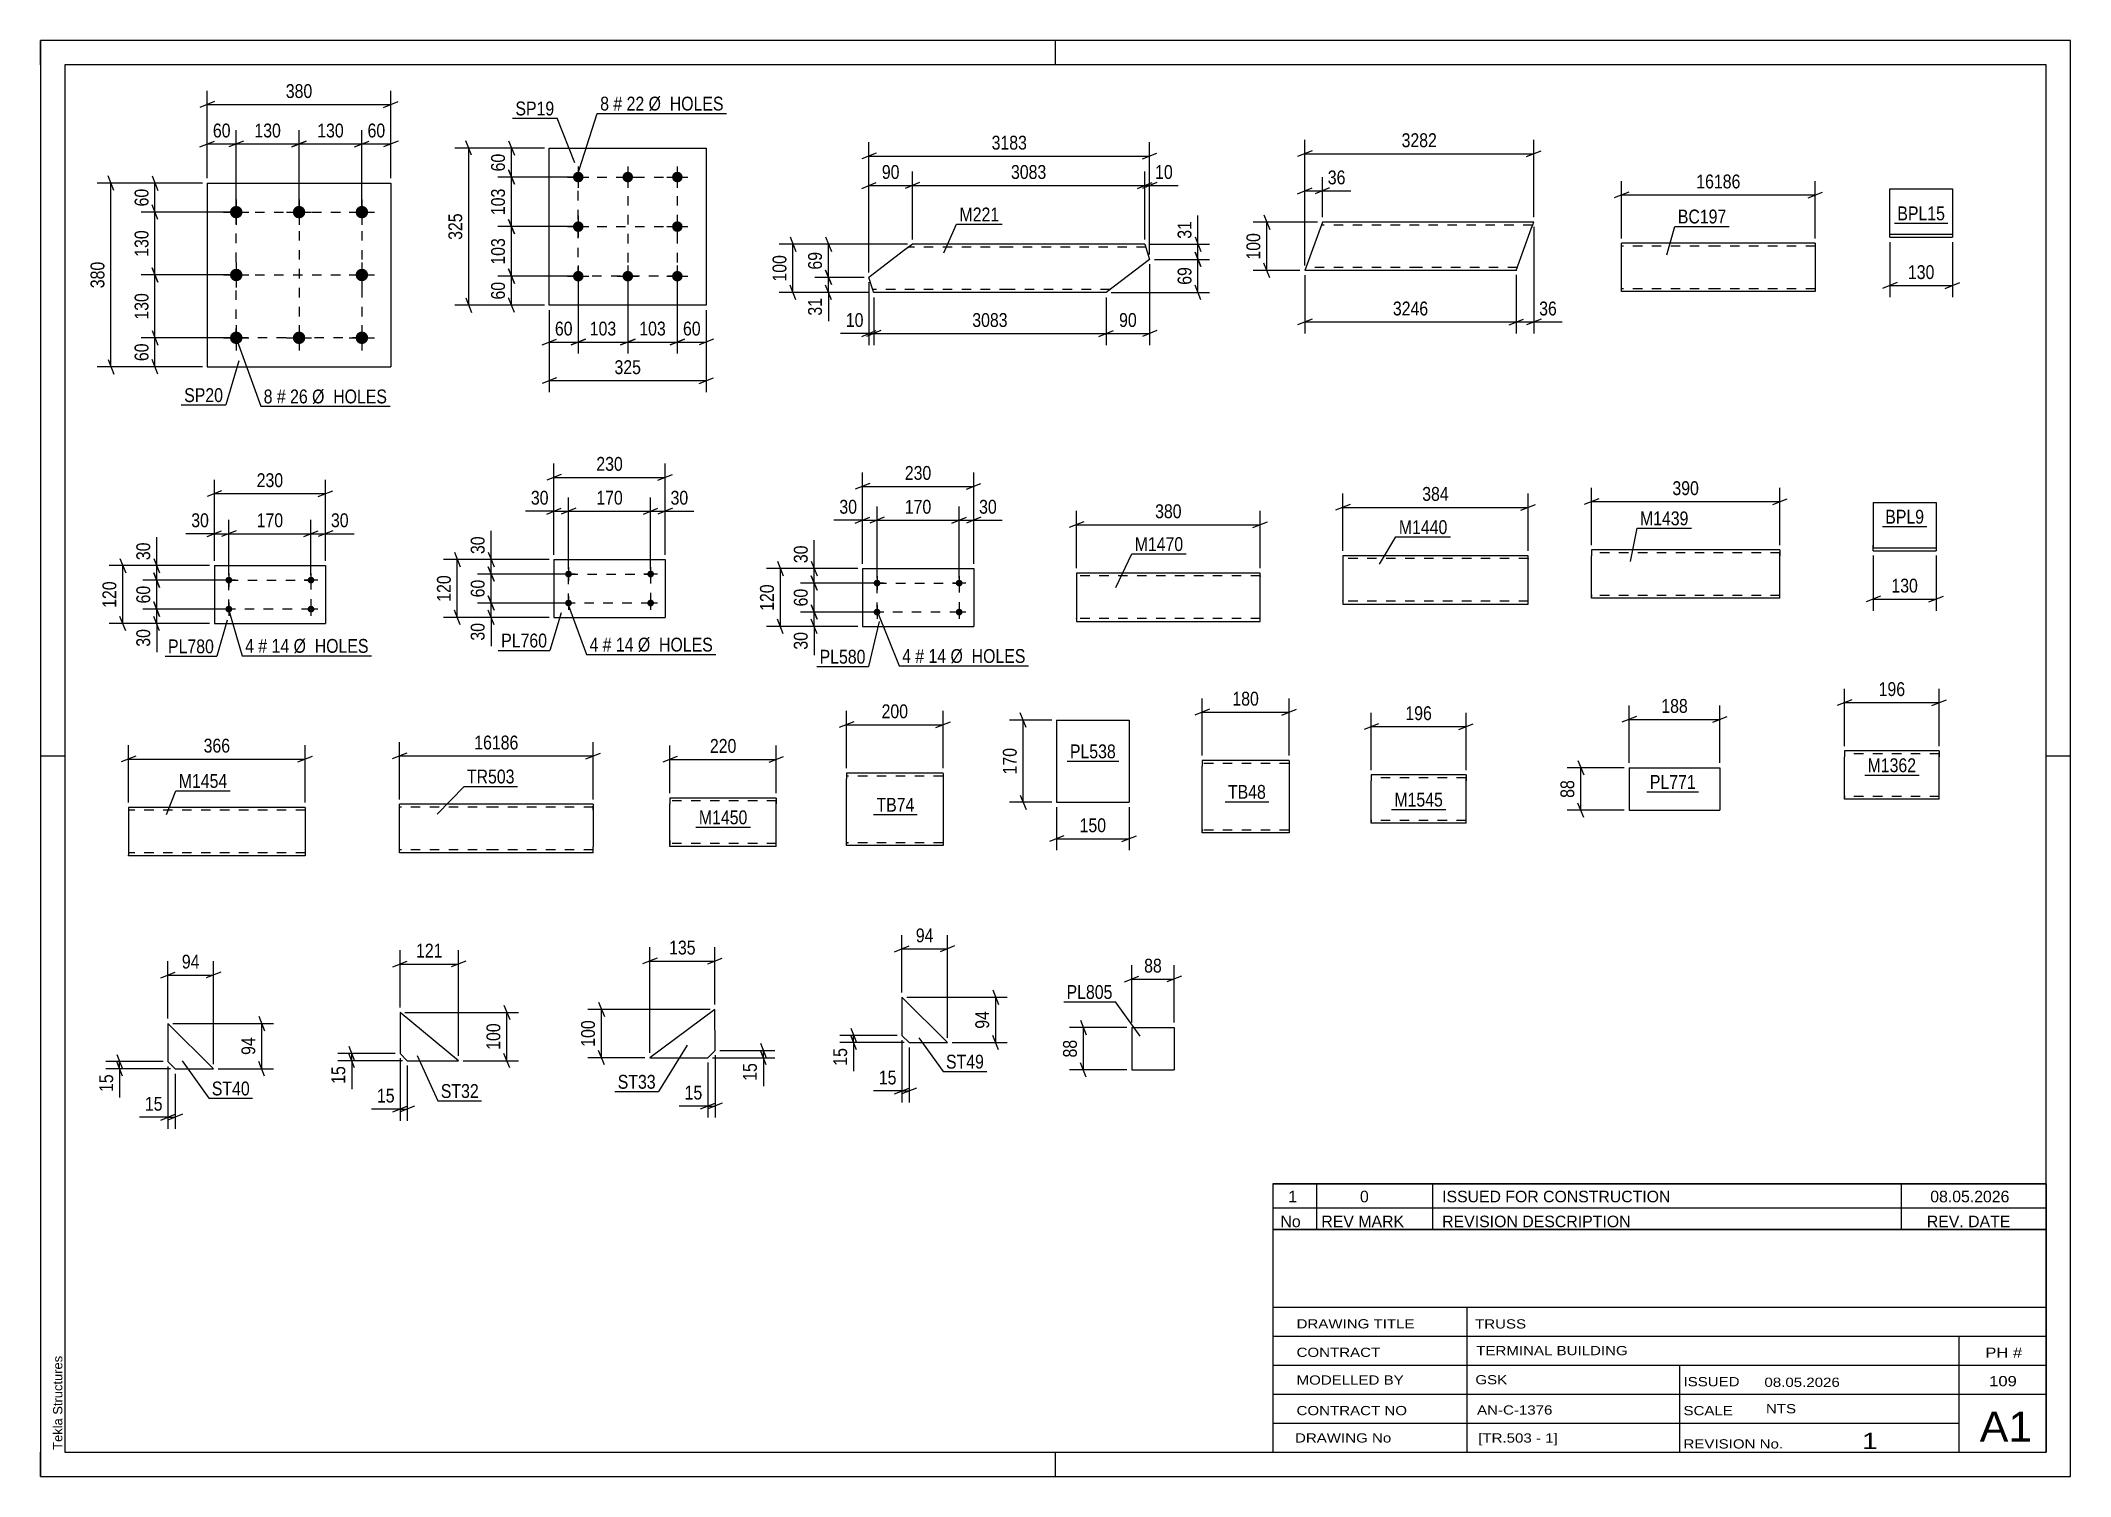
# Paper-space layout 'Layout1' of a CAD drawing. Header units: millimetres. Extents: x 0 to 420, y 0 to 297.
# The model-space entities are those that its viewports show. They can reach past a viewport. Long polylines and large blocks are cut down to what shows.
import ezdxf

# ---------------------------------------------------------------- set-up
doc = ezdxf.new("R2010")
doc.units = ezdxf.units.MM
doc.linetypes.add('DXK_LINE_DOT2', pattern=[3.9198, 1.9599, -1.9599])
doc.layers.add('Viewport layer', color=7, linetype='Continuous', plot=False)
doc.styles.add('Arial', font='ARIAL.TTF', dxfattribs={"height": 0.2})
doc.styles.add('Arial Narrow', font='ARIALN.TTF', dxfattribs={"height": 0.2})

# ---------------------------------------------------------------- blocks, each defined once
blk = doc.blocks.new('Unknown-318895499-1135')
at = {"color": 5, "linetype": 'Continuous'}
for p, q in [((420, 297), (0, 297)), ((0, 297), (0, 0)), ((0, 292), (0, 297)), ((210, 292), (210, 297)), ((420, 0), (420, 297)), ((415, 292), (5, 292)), ((5, 292), (5, 5)), ((415, 5), (415, 292)), ((5, 149), (0, 149)), ((420, 149), (415, 149)), ((0, 0), (0, 5)), ((5, 5), (415, 5)), ((210, 0), (210, 5)), ((0, 0), (420, 0))]:
    blk.add_line(p, q, dxfattribs=at)
at = {"color": 174, "linetype": 'Continuous', "style": 'Arial'}
blk.add_text('Tekla Structures', height=1.9102, rotation=90, dxfattribs=at).set_placement((4.5, 5.5))
blk = doc.blocks.new('Part-318895499-9816 - 9815')
at = {"color": 2, "linetype": 'Continuous'}
for p, q in [((74.38, 95.98), (74.38, 87.48)), ((86.47, 85.98), (74.38, 95.98)), ((74.38, 87.48), (75.88, 85.98)), ((75.88, 85.98), (86.47, 85.98))]:
    blk.add_line(p, q, dxfattribs=at)
blk = doc.blocks.new('Part-318895499-9906 - 9905')
at = {"color": 2, "linetype": 'Continuous'}
for p, q in [((373.26, 150.07), (373.26, 148.87)), ((392.86, 150.07), (373.26, 150.07)), ((373.26, 140.81), (373.26, 148.87)), ((392.86, 150.07), (392.86, 149.97)), ((392.86, 149.97), (392.86, 148.87)), ((392.86, 140.07), (392.86, 148.87)), ((373.26, 140.16), (373.26, 140.81)), ((373.26, 140.07), (373.26, 140.16)), ((392.86, 140.07), (373.26, 140.07))]:
    blk.add_line(p, q, dxfattribs=at)
at = {"color": 7, "linetype": 'DXK_LINE_DOT2'}
for p, q in [((392.86, 149.47), (373.26, 149.47)), ((392.86, 150.07), (392.86, 150.07)), ((392.86, 148.87), (392.86, 149.71)), ((373.26, 140.81), (373.26, 140.42)), ((373.26, 140.67), (373.26, 140.71)), ((392.86, 140.67), (373.26, 140.67)), ((373.26, 140.07), (373.26, 140.07)), ((392.86, 140.67), (392.86, 140.71))]:
    blk.add_line(p, q, dxfattribs=at)
blk = doc.blocks.new('Part-318895499-11504 - 11503')
at = {"color": 2, "linetype": 'Continuous'}
for p, q in [((178.82, 253.69), (171.4, 248.03)), ((180.39, 254.89), (178.82, 253.69)), ((200.39, 254.89), (180.39, 254.89)), ((228.5, 254.89), (200.49, 254.89)), ((228.5, 254.89), (229.48, 251.74)), ((172.27, 245.24), (171.4, 248.03)), ((229.48, 251.74), (220.49, 244.89)), ((172.35, 244.98), (172.27, 245.24)), ((172.38, 244.89), (172.35, 244.98)), ((200.39, 244.89), (172.38, 244.89)), ((220.49, 244.89), (200.49, 244.89))]:
    blk.add_line(p, q, dxfattribs=at)
at = {"color": 7, "linetype": 'DXK_LINE_DOT2'}
for p, q in [((180.39, 254.89), (179.42, 254.15)), ((200.39, 254.29), (179.6, 254.29)), ((228.69, 254.29), (200.49, 254.29)), ((172.18, 245.53), (172.15, 245.63)), ((200.39, 245.49), (172.19, 245.49)), ((221.28, 245.49), (200.49, 245.49))]:
    blk.add_line(p, q, dxfattribs=at)
blk = doc.blocks.new('Part-318895499-9808 - 9807')
at = {"color": 2, "linetype": 'Continuous'}
for p, q in [((240.34, 148.09), (240.34, 146.89)), ((258.34, 148.09), (240.34, 148.09)), ((258.34, 148), (258.34, 148.09)), ((258.34, 148), (258.34, 146.89)), ((240.34, 133.83), (240.34, 146.89)), ((258.34, 146.89), (258.34, 133.09)), ((240.34, 133.18), (240.34, 133.83)), ((240.34, 133.09), (240.34, 133.18)), ((258.34, 133.09), (240.34, 133.09))]:
    blk.add_line(p, q, dxfattribs=at)
at = {"color": 7, "linetype": 'DXK_LINE_DOT2'}
for p, q in [((258.34, 147.49), (240.34, 147.49)), ((258.34, 147.74), (258.34, 146.89)), ((240.34, 133.83), (240.34, 133.44)), ((240.34, 133.69), (240.34, 133.74)), ((258.34, 133.69), (240.34, 133.69)), ((240.34, 133.09), (240.34, 133.09)), ((258.34, 133.74), (258.34, 133.83)), ((258.34, 133.69), (258.34, 133.74)), ((258.34, 133.69), (258.34, 133.74))]:
    blk.add_line(p, q, dxfattribs=at)
blk = doc.blocks.new('Bolt-318895499-9854 - 9852')
at = {"linetype": 'Continuous'}
for points in [[(40.48, 262.82, -1), (40.48, 260.22, -1)], [(53.48, 262.82, -1), (53.48, 260.22, -1)], [(66.48, 262.82, -1), (66.48, 260.22, -1)], [(40.48, 249.82, -1), (40.48, 247.22, -1)], [(66.48, 249.82, -1), (66.48, 247.22, -1)], [(40.48, 236.82, -1), (40.48, 234.22, -1)], [(53.48, 236.82, -1), (53.48, 234.22, -1)], [(66.48, 236.82, -1), (66.48, 234.22, -1)]]:
    blk.add_hatch(color=1, dxfattribs=at).paths.add_polyline_path(points)
at = {"color": 1, "linetype": 'Continuous'}
for p, q in [((37.88, 261.52), (43.08, 261.52)), ((40.48, 264.12), (40.48, 258.92)), ((50.88, 261.52), (56.08, 261.52)), ((53.48, 264.12), (53.48, 258.92)), ((63.88, 261.52), (69.08, 261.52)), ((66.48, 264.12), (66.48, 258.92)), ((37.88, 248.52), (43.08, 248.52)), ((40.48, 251.12), (40.48, 245.92)), ((63.88, 248.52), (69.08, 248.52)), ((66.48, 251.12), (66.48, 245.92)), ((37.88, 235.52), (43.08, 235.52)), ((40.48, 238.12), (40.48, 232.92)), ((50.88, 235.52), (56.08, 235.52)), ((53.48, 238.12), (53.48, 232.92)), ((63.88, 235.52), (69.08, 235.52)), ((66.48, 238.12), (66.48, 232.92))]:
    blk.add_line(p, q, dxfattribs=at)
blk = doc.blocks.new('Part-318895499-9853 - 9852')
at = {"color": 2, "linetype": 'Continuous'}
for p, q in [((34.48, 267.52), (34.48, 229.52)), ((34.48, 267.52), (72.48, 267.52)), ((72.48, 267.52), (72.48, 229.52)), ((34.48, 229.52), (72.48, 229.52))]:
    blk.add_line(p, q, dxfattribs=at)
blk = doc.blocks.new('Part-318895499-11496 - 11495')
at = {"color": 2, "linetype": 'Continuous'}
for p, q in [((265.22, 259.45), (261.58, 249.45)), ((285.22, 259.45), (265.22, 259.45)), ((308.96, 259.45), (285.32, 259.45)), ((305.32, 249.45), (308.52, 258.25)), ((308.92, 259.36), (308.52, 258.25)), ((308.96, 259.45), (308.92, 259.36)), ((285.22, 249.45), (261.58, 249.45)), ((305.32, 249.45), (285.32, 249.45))]:
    blk.add_line(p, q, dxfattribs=at)
at = {"color": 7, "linetype": 'DXK_LINE_DOT2'}
for p, q in [((285.22, 258.85), (265, 258.85)), ((308.74, 258.85), (285.32, 258.85)), ((308.52, 258.25), (308.83, 259.1)), ((285.22, 250.05), (261.8, 250.05)), ((305.54, 250.05), (285.32, 250.05)), ((305.35, 249.54), (305.32, 249.45))]:
    blk.add_line(p, q, dxfattribs=at)
blk = doc.blocks.new('Part-318895499-9826 - 9825')
at = {"color": 2, "linetype": 'Continuous'}
for p, q in [((139.54, 96.61), (126.05, 86.61)), ((139.55, 88.11), (139.54, 96.61)), ((126.05, 86.61), (138.05, 86.61)), ((138.05, 86.61), (139.55, 88.11))]:
    blk.add_line(p, q, dxfattribs=at)
blk = doc.blocks.new('Part-318895499-9790 - 9789')
at = {"color": 2, "linetype": 'Continuous'}
for p, q in [((105.25, 242.27), (105.25, 274.77)), ((105.25, 274.77), (137.75, 274.77)), ((137.75, 274.77), (137.75, 242.27)), ((137.75, 242.27), (105.25, 242.27))]:
    blk.add_line(p, q, dxfattribs=at)
blk = doc.blocks.new('Bolt-318895499-9791 - 9789')
at = {"linetype": 'Continuous'}
for points in [[(111.25, 269.87, -1), (111.25, 267.67, -1)], [(121.5, 269.87, -1), (121.5, 267.67, -1)], [(131.75, 269.87, -1), (131.75, 267.67, -1)], [(111.25, 259.62, -1), (111.25, 257.42, -1)], [(131.75, 259.62, -1), (131.75, 257.42, -1)], [(111.25, 249.37, -1), (111.25, 247.17, -1)], [(121.5, 249.37, -1), (121.5, 247.17, -1)], [(131.75, 249.37, -1), (131.75, 247.17, -1)]]:
    blk.add_hatch(color=1, dxfattribs=at).paths.add_polyline_path(points)
at = {"color": 1, "linetype": 'Continuous'}
for p, q in [((111.25, 270.97), (111.25, 266.57)), ((121.5, 270.97), (121.5, 266.57)), ((131.75, 270.97), (131.75, 266.57)), ((109.05, 268.77), (113.45, 268.77)), ((119.3, 268.77), (123.7, 268.77)), ((129.55, 268.77), (133.95, 268.77)), ((111.25, 260.72), (111.25, 256.32)), ((131.75, 260.72), (131.75, 256.32)), ((109.05, 258.52), (113.45, 258.52)), ((129.55, 258.52), (133.95, 258.52)), ((109.05, 248.27), (113.45, 248.27)), ((111.25, 250.47), (111.25, 246.07)), ((119.3, 248.27), (123.7, 248.27)), ((121.5, 250.47), (121.5, 246.07)), ((129.55, 248.27), (133.95, 248.27)), ((131.75, 250.47), (131.75, 246.07))]:
    blk.add_line(p, q, dxfattribs=at)
blk = doc.blocks.new('Part-318895499-9837 - 9836')
at = {"color": 2, "linetype": 'Continuous'}
for p, q in [((166.75, 145.48), (166.75, 144.28)), ((186.75, 145.48), (166.75, 145.48)), ((166.75, 131.22), (166.75, 144.28)), ((186.75, 145.38), (186.75, 145.48)), ((186.75, 145.38), (186.75, 144.28)), ((186.75, 144.28), (186.75, 130.48)), ((166.75, 130.57), (166.75, 131.22)), ((166.75, 130.48), (166.75, 130.57)), ((186.75, 130.48), (166.75, 130.48))]:
    blk.add_line(p, q, dxfattribs=at)
at = {"color": 7, "linetype": 'DXK_LINE_DOT2'}
for p, q in [((186.75, 144.88), (166.75, 144.88)), ((186.75, 145.12), (186.75, 144.28)), ((166.75, 131.22), (166.75, 130.83)), ((166.75, 131.08), (166.75, 131.12)), ((186.75, 131.08), (166.75, 131.08)), ((166.75, 130.48), (166.75, 130.48)), ((186.75, 131.12), (186.75, 131.22)), ((186.75, 131.08), (186.75, 131.12)), ((186.75, 131.08), (186.75, 131.12))]:
    blk.add_line(p, q, dxfattribs=at)
blk = doc.blocks.new('Part-318895499-9801 - 9800')
at = {"color": 2, "linetype": 'Continuous'}
for p, q in [((210.23, 156.44), (210.23, 139.44)), ((210.23, 156.44), (225.23, 156.44)), ((225.23, 156.44), (225.23, 139.44)), ((210.23, 139.44), (225.23, 139.44))]:
    blk.add_line(p, q, dxfattribs=at)
blk = doc.blocks.new('Bolt-318895499-9914 - 9912')
at = {"linetype": 'Continuous'}
for points in [[(173.07, 184.09, -1), (173.07, 185.49, -1)], [(190.07, 184.09, -1), (190.07, 185.49, -1)], [(173.07, 178.09, -1), (173.07, 179.49, -1)], [(190.07, 178.09, -1), (190.07, 179.49, -1)]]:
    blk.add_hatch(color=1, dxfattribs=at).paths.add_polyline_path(points)
at = {"color": 1, "linetype": 'Continuous'}
for p, q in [((173.07, 186.19), (173.07, 183.39)), ((190.07, 186.19), (190.07, 183.39)), ((174.47, 184.79), (171.67, 184.79)), ((191.47, 184.79), (188.67, 184.79)), ((174.47, 178.79), (171.67, 178.79)), ((173.07, 180.19), (173.07, 177.39)), ((191.47, 178.79), (188.67, 178.79)), ((190.07, 180.19), (190.07, 177.39))]:
    blk.add_line(p, q, dxfattribs=at)
blk = doc.blocks.new('Part-318895499-9913 - 9912')
at = {"color": 2, "linetype": 'Continuous'}
for p, q in [((170.07, 187.79), (170.07, 175.79)), ((170.07, 187.79), (193.07, 187.79)), ((193.07, 187.79), (193.07, 175.79)), ((170.07, 175.79), (193.07, 175.79))]:
    blk.add_line(p, q, dxfattribs=at)
blk = doc.blocks.new('Part-318895499-9923 - 9922')
at = {"color": 2, "linetype": 'Continuous'}
for p, q in [((307.81, 190.45), (269.44, 190.45)), ((269.44, 190.45), (269.44, 180.54)), ((307.81, 181.65), (307.81, 190.45)), ((307.81, 180.45), (307.81, 181.65)), ((269.44, 180.54), (269.44, 180.45)), ((269.44, 180.45), (307.81, 180.45))]:
    blk.add_line(p, q, dxfattribs=at)
at = {"color": 7, "linetype": 'DXK_LINE_DOT2'}
for p, q in [((307.81, 189.85), (269.44, 189.85)), ((307.81, 189.85), (307.81, 189.8)), ((307.81, 189.8), (307.81, 189.85)), ((307.81, 189.71), (307.81, 189.8)), ((307.81, 189.8), (307.81, 189.71)), ((269.44, 181.05), (269.44, 181.1)), ((307.81, 181.05), (269.44, 181.05)), ((307.81, 181.1), (307.81, 181.42)), ((307.81, 181.05), (307.81, 181.1))]:
    blk.add_line(p, q, dxfattribs=at)
blk = doc.blocks.new('Part-318895499-9941 - 9940')
at = {"color": 2, "linetype": 'Continuous'}
for p, q in [((130.23, 140.32), (130.23, 139.12)), ((152.23, 140.32), (130.23, 140.32)), ((130.23, 131.52), (130.23, 139.12)), ((152.23, 140.32), (152.23, 140.23)), ((152.23, 140.23), (152.23, 139.12)), ((152.23, 130.32), (152.23, 139.12)), ((130.23, 130.41), (130.23, 131.52)), ((130.23, 130.32), (130.23, 130.41)), ((152.23, 130.32), (130.23, 130.32))]:
    blk.add_line(p, q, dxfattribs=at)
at = {"color": 7, "linetype": 'DXK_LINE_DOT2'}
for p, q in [((152.23, 139.72), (130.23, 139.72)), ((152.23, 140.32), (152.23, 140.32)), ((152.23, 139.12), (152.23, 139.97)), ((130.23, 131.52), (130.23, 130.67)), ((130.23, 130.92), (130.23, 130.96)), ((152.23, 130.92), (130.23, 130.92)), ((130.23, 130.32), (130.23, 130.32)), ((152.23, 130.92), (152.23, 130.96))]:
    blk.add_line(p, q, dxfattribs=at)
blk = doc.blocks.new('Part-318895499-9953 - 9952')
at = {"color": 2, "linetype": 'Continuous'}
for p, q in [((54.76, 138.38), (18.19, 138.38)), ((18.19, 138.38), (18.19, 128.47)), ((54.76, 138.38), (54.76, 128.38)), ((18.19, 128.38), (18.19, 128.47)), ((54.76, 128.38), (18.19, 128.38))]:
    blk.add_line(p, q, dxfattribs=at)
at = {"color": 7, "linetype": 'DXK_LINE_DOT2'}
for p, q in [((54.76, 137.78), (18.19, 137.78)), ((54.76, 138.28), (54.76, 138.38)), ((18.19, 128.98), (18.19, 129.02)), ((54.76, 128.98), (18.19, 128.98)), ((54.76, 128.98), (54.76, 129.02))]:
    blk.add_line(p, q, dxfattribs=at)
blk = doc.blocks.new('Part-318895499-9960 - 9959')
at = {"color": 2, "linetype": 'Continuous'}
for p, q in [((106.23, 189.66), (106.23, 177.66)), ((106.23, 189.66), (129.23, 189.66)), ((129.23, 189.66), (129.23, 177.66)), ((106.23, 177.66), (129.23, 177.66))]:
    blk.add_line(p, q, dxfattribs=at)
blk = doc.blocks.new('Bolt-318895499-9961 - 9959')
at = {"linetype": 'Continuous'}
for points in [[(109.23, 185.96, -1), (109.23, 187.36, -1)], [(126.23, 185.96, -1), (126.23, 187.36, -1)], [(109.23, 179.96, -1), (109.23, 181.36, -1)], [(126.23, 179.96, -1), (126.23, 181.36, -1)]]:
    blk.add_hatch(color=1, dxfattribs=at).paths.add_polyline_path(points)
at = {"color": 1, "linetype": 'Continuous'}
for p, q in [((110.63, 186.66), (107.83, 186.66)), ((109.23, 188.06), (109.23, 185.26)), ((127.63, 186.66), (124.83, 186.66)), ((126.23, 188.06), (126.23, 185.26)), ((110.63, 180.66), (107.83, 180.66)), ((109.23, 182.06), (109.23, 179.26)), ((127.63, 180.66), (124.83, 180.66)), ((126.23, 182.06), (126.23, 179.26))]:
    blk.add_line(p, q, dxfattribs=at)
blk = doc.blocks.new('Part-318895499-9986 - 9985')
at = {"color": 2, "linetype": 'Continuous'}
for p, q in [((320.89, 191.64), (320.89, 190.44)), ((359.9, 191.64), (320.89, 191.64)), ((320.89, 182.38), (320.89, 190.44)), ((359.9, 191.64), (359.9, 191.54)), ((359.9, 191.54), (359.9, 190.44)), ((359.9, 181.64), (359.9, 190.44)), ((320.89, 181.73), (320.89, 182.38)), ((320.89, 181.64), (320.89, 181.73)), ((359.9, 181.64), (320.89, 181.64))]:
    blk.add_line(p, q, dxfattribs=at)
at = {"color": 7, "linetype": 'DXK_LINE_DOT2'}
for p, q in [((359.9, 191.04), (320.89, 191.04)), ((359.9, 191.64), (359.9, 191.64)), ((359.9, 190.44), (359.9, 191.28)), ((320.89, 182.38), (320.89, 181.99)), ((320.89, 182.24), (320.89, 182.28)), ((359.9, 182.24), (320.89, 182.24)), ((320.89, 181.64), (320.89, 181.64)), ((359.9, 182.24), (359.9, 182.28))]:
    blk.add_line(p, q, dxfattribs=at)
blk = doc.blocks.new('Part-318895499-10000 - 9999')
at = {"color": 2, "linetype": 'Continuous'}
for p, q in [((328.69, 146.59), (328.69, 137.79)), ((328.69, 146.59), (347.49, 146.59)), ((347.49, 146.59), (347.49, 137.79)), ((328.69, 137.79), (347.49, 137.79))]:
    blk.add_line(p, q, dxfattribs=at)
blk = doc.blocks.new('Part-318895499-10007 - 10006')
at = {"color": 2, "linetype": 'Continuous'}
for p, q in [((379.21, 201.48), (379.21, 192.08)), ((379.21, 201.48), (392.21, 201.48)), ((392.21, 201.48), (392.21, 201.44)), ((392.21, 201.44), (392.21, 192.08)), ((379.21, 192.08), (392.21, 192.08)), ((379.21, 191.53), (379.21, 192.08)), ((379.21, 191.53), (379.21, 191.48)), ((379.21, 191.48), (392.21, 191.48)), ((392.21, 192.08), (392.21, 192.04)), ((392.21, 192.04), (392.21, 191.53)), ((392.21, 191.48), (392.21, 191.53))]:
    blk.add_line(p, q, dxfattribs=at)
at = {"color": 7, "linetype": 'DXK_LINE_DOT2'}
for p, q in [((379.21, 191.48), (379.21, 192.6)), ((392.21, 192.08), (392.21, 191.48))]:
    blk.add_line(p, q, dxfattribs=at)
blk = doc.blocks.new('Part-318895499-10014 - 10013')
at = {"color": 2, "linetype": 'Continuous'}
for p, q in [((35.76, 84.3), (26.36, 93.7)), ((26.36, 93.7), (26.36, 85.8)), ((26.36, 85.8), (27.86, 84.3)), ((27.86, 84.3), (35.76, 84.3))]:
    blk.add_line(p, q, dxfattribs=at)
blk = doc.blocks.new('Part-318895499-10024 - 10023')
at = {"color": 2, "linetype": 'Continuous'}
for p, q in [((35.95, 188.4), (35.95, 176.4)), ((35.95, 188.4), (58.95, 188.4)), ((58.95, 188.4), (58.95, 176.4)), ((35.95, 176.4), (58.95, 176.4))]:
    blk.add_line(p, q, dxfattribs=at)
blk = doc.blocks.new('Bolt-318895499-10025 - 10023')
at = {"linetype": 'Continuous'}
for points in [[(38.95, 184.7, -1), (38.95, 186.1, -1)], [(55.95, 184.7, -1), (55.95, 186.1, -1)], [(38.95, 178.7, -1), (38.95, 180.1, -1)], [(55.95, 178.7, -1), (55.95, 180.1, -1)]]:
    blk.add_hatch(color=1, dxfattribs=at).paths.add_polyline_path(points)
at = {"color": 1, "linetype": 'Continuous'}
for p, q in [((40.35, 185.4), (37.55, 185.4)), ((38.95, 186.8), (38.95, 184)), ((57.35, 185.4), (54.55, 185.4)), ((55.95, 186.8), (55.95, 184)), ((38.95, 180.8), (38.95, 178)), ((55.95, 180.8), (55.95, 178)), ((40.35, 179.4), (37.55, 179.4)), ((57.35, 179.4), (54.55, 179.4))]:
    blk.add_line(p, q, dxfattribs=at)
blk = doc.blocks.new('Part-318895499-10032 - 10031')
at = {"color": 2, "linetype": 'Continuous'}
for p, q in [((275.34, 145.09), (275.34, 143.89)), ((294.95, 145.09), (275.34, 145.09)), ((275.34, 135.83), (275.34, 143.89)), ((294.95, 145.09), (294.95, 144.99)), ((294.95, 144.99), (294.95, 143.89)), ((294.95, 135.09), (294.95, 143.89)), ((275.34, 135.18), (275.34, 135.83)), ((275.34, 135.09), (275.34, 135.18)), ((294.95, 135.09), (275.34, 135.09))]:
    blk.add_line(p, q, dxfattribs=at)
at = {"color": 7, "linetype": 'DXK_LINE_DOT2'}
for p, q in [((294.95, 144.49), (275.34, 144.49)), ((294.95, 145.09), (294.95, 145.09)), ((294.95, 143.89), (294.95, 144.73)), ((275.34, 135.83), (275.34, 135.44)), ((275.34, 135.69), (275.34, 135.73)), ((294.95, 135.69), (275.34, 135.69)), ((275.34, 135.09), (275.34, 135.09)), ((294.95, 135.69), (294.95, 135.73))]:
    blk.add_line(p, q, dxfattribs=at)
blk = doc.blocks.new('Part-318895499-10041 - 10040')
at = {"color": 2, "linetype": 'Continuous'}
for p, q in [((252.36, 186.86), (214.34, 186.86)), ((214.34, 186.86), (214.34, 176.96)), ((252.36, 178.06), (252.36, 186.86)), ((214.34, 176.96), (214.34, 176.86)), ((214.34, 176.86), (252.36, 176.86)), ((252.36, 176.86), (252.36, 178.06))]:
    blk.add_line(p, q, dxfattribs=at)
at = {"color": 7, "linetype": 'DXK_LINE_DOT2'}
for p, q in [((252.36, 186.26), (214.34, 186.26)), ((252.36, 186.26), (252.36, 186.22)), ((252.36, 186.22), (252.36, 186.26)), ((252.36, 186.12), (252.36, 186.22)), ((252.36, 186.22), (252.36, 186.12)), ((214.34, 177.46), (214.34, 177.51)), ((252.36, 177.46), (214.34, 177.46)), ((252.36, 177.51), (252.36, 177.84)), ((252.36, 177.46), (252.36, 177.51))]:
    blk.add_line(p, q, dxfattribs=at)
blk = doc.blocks.new('Part-318895499-10048 - 10047')
at = {"color": 2, "linetype": 'Continuous'}
for p, q in [((225.77, 92.87), (225.77, 84.07)), ((225.77, 92.87), (234.57, 92.87)), ((234.57, 92.87), (234.57, 84.07)), ((225.77, 84.07), (234.57, 84.07))]:
    blk.add_line(p, q, dxfattribs=at)
blk = doc.blocks.new('Part-318895499-10055 - 10054')
at = {"color": 2, "linetype": 'Continuous'}
for p, q in [((382.62, 266.33), (395.62, 266.33)), ((382.62, 256.99), (382.62, 266.33)), ((395.62, 266.33), (395.62, 266.29)), ((395.62, 266.29), (395.62, 256.93)), ((382.62, 256.93), (382.62, 256.99)), ((382.62, 256.93), (395.62, 256.93)), ((382.62, 256.38), (382.62, 256.93)), ((382.62, 256.38), (382.62, 256.33)), ((382.62, 256.33), (395.62, 256.33)), ((395.62, 256.93), (395.62, 256.89)), ((395.62, 256.89), (395.62, 256.38)), ((395.62, 256.33), (395.62, 256.38))]:
    blk.add_line(p, q, dxfattribs=at)
at = {"color": 7, "linetype": 'DXK_LINE_DOT2'}
for p, q in [((395.62, 266.33), (395.62, 266.33)), ((382.62, 256.33), (382.62, 257.45)), ((395.62, 256.93), (395.62, 256.33))]:
    blk.add_line(p, q, dxfattribs=at)
blk = doc.blocks.new('Part-318895499-10062 - 10061')
at = {"color": 2, "linetype": 'Continuous'}
for p, q in [((187.62, 89.73), (178.22, 99.13)), ((178.22, 99.13), (178.22, 91.23)), ((178.22, 91.23), (179.72, 89.73)), ((179.72, 89.73), (187.62, 89.73))]:
    blk.add_line(p, q, dxfattribs=at)
blk = doc.blocks.new('Part-318895499-10069 - 10068')
at = {"color": 2, "linetype": 'Continuous'}
for p, q in [((347.11, 255.08), (327.11, 255.08)), ((327.11, 245.18), (327.11, 255.08)), ((367.21, 255.08), (347.21, 255.08)), ((367.21, 255.08), (367.21, 245.08)), ((327.11, 245.08), (327.11, 245.18)), ((347.11, 245.08), (327.11, 245.08)), ((367.21, 245.08), (347.21, 245.08))]:
    blk.add_line(p, q, dxfattribs=at)
at = {"color": 7, "linetype": 'DXK_LINE_DOT2'}
for p, q in [((347.11, 254.48), (327.11, 254.48)), ((367.21, 254.48), (347.21, 254.48)), ((367.21, 254.99), (367.21, 255.08)), ((327.11, 245.68), (327.11, 245.73)), ((347.11, 245.68), (327.11, 245.68)), ((367.21, 245.68), (347.21, 245.68)), ((367.21, 245.68), (367.21, 245.73))]:
    blk.add_line(p, q, dxfattribs=at)
blk = doc.blocks.new('Part-318895499-10078 - 10077')
at = {"color": 2, "linetype": 'Continuous'}
for p, q in [((94.25, 139.02), (74.25, 139.02)), ((74.25, 129.11), (74.25, 139.02)), ((114.35, 139.02), (94.35, 139.02)), ((114.35, 139.02), (114.35, 138.93)), ((114.35, 138.93), (114.35, 137.82)), ((114.35, 137.82), (114.35, 130.22)), ((114.35, 129.02), (114.35, 130.22)), ((74.25, 129.02), (74.25, 129.11)), ((94.25, 129.02), (74.25, 129.02)), ((114.35, 129.02), (94.35, 129.02))]:
    blk.add_line(p, q, dxfattribs=at)
at = {"color": 7, "linetype": 'DXK_LINE_DOT2'}
for p, q in [((114.35, 137.82), (114.35, 138.67)), ((94.25, 138.42), (74.25, 138.42)), ((114.35, 138.42), (94.35, 138.42)), ((74.25, 129.62), (74.25, 129.66)), ((94.25, 129.62), (74.25, 129.62)), ((114.35, 129.62), (94.35, 129.62)), ((114.35, 129.66), (114.35, 129.99)), ((114.35, 129.62), (114.35, 129.66))]:
    blk.add_line(p, q, dxfattribs=at)
blk = doc.blocks.new('Rectangle-318895499-11434 - 9852')
at = {"color": 1, "linetype": 'DXK_LINE_DOT2'}
blk.add_lwpolyline([(40.48, 261.52), (66.48, 261.52), (66.48, 235.52), (40.48, 235.52), (40.48, 261.52)], close=True, dxfattribs=at)
blk = doc.blocks.new('Rectangle-318895499-11468 - 9789')
at = {"color": 1, "linetype": 'DXK_LINE_DOT2'}
blk.add_lwpolyline([(111.25, 268.77), (131.75, 268.77), (131.75, 248.27), (111.25, 248.27), (111.25, 268.77)], close=True, dxfattribs=at)
blk = doc.blocks.new('Rectangle-318895499-12008 - 9912')
at = {"color": 1, "linetype": 'DXK_LINE_DOT2'}
blk.add_lwpolyline([(173.07, 184.79), (190.07, 184.79), (190.07, 178.79), (173.07, 178.79), (173.07, 184.79)], close=True, dxfattribs=at)
blk = doc.blocks.new('Rectangle-318895499-11954 - 9959')
at = {"color": 1, "linetype": 'DXK_LINE_DOT2'}
blk.add_lwpolyline([(109.23, 186.66), (126.23, 186.66), (126.23, 180.66), (109.23, 180.66), (109.23, 186.66)], close=True, dxfattribs=at)
blk = doc.blocks.new('Rectangle-318895499-11865 - 10023')
at = {"color": 1, "linetype": 'DXK_LINE_DOT2'}
blk.add_lwpolyline([(38.95, 185.4), (55.95, 185.4), (55.95, 179.4), (38.95, 179.4), (38.95, 185.4)], close=True, dxfattribs=at)
blk = doc.blocks.new('Line-318895499-11444 - 9852')
at = {"color": 1, "linetype": 'DXK_LINE_DOT2'}
blk.add_line((53.48, 261.52), (53.48, 235.52), dxfattribs=at)
blk = doc.blocks.new('Line-318895499-11478 - 9789')
at = {"color": 1, "linetype": 'DXK_LINE_DOT2'}
blk.add_line((121.5, 268.77), (121.5, 248.27), dxfattribs=at)
blk = doc.blocks.new('Line-318895499-11451 - 9852')
at = {"color": 1, "linetype": 'DXK_LINE_DOT2'}
blk.add_line((40.48, 248.52), (66.48, 248.52), dxfattribs=at)
blk = doc.blocks.new('Line-318895499-11485 - 9789')
at = {"color": 1, "linetype": 'DXK_LINE_DOT2'}
blk.add_line((111.25, 258.52), (131.75, 258.52), dxfattribs=at)
blk = doc.blocks.new('StraightDimension-318895499-10177 - 9815')
at = {"color": 7, "linetype": 'Continuous'}
for p, q in [((63.78, 88.98), (64.98, 85.98)), ((73.38, 87.48), (61.53, 87.48)), ((74.88, 85.98), (61.53, 85.98)), ((64.98, 84.48), (63.78, 87.48)), ((64.38, 85.98), (64.38, 87.48))]:
    blk.add_line(p, q, dxfattribs=at)
at = {"color": 0}
blk.add_wipeout([(63.63, 85.46), (59.43, 85.46), (59.43, 80.6), (63.63, 80.6)], dxfattribs=at)
at = {"color": 7, "linetype": 'Continuous'}
blk.add_line((64.38, 85.98), (64.38, 80.07), dxfattribs=at)
blk.add_line((64.38, 85.98), (64.38, 80.07), dxfattribs=at)
at = {"color": 3, "style": 'Arial Narrow'}
blk.add_text('15', height=2.863, rotation=90.0002, dxfattribs=at).set_placement((63.03, 81.2))
blk = doc.blocks.new('StraightDimension-318895499-10169 - 9815')
at = {"color": 7, "linetype": 'Continuous'}
for p, q in [((74.38, 86.48), (74.38, 73.58)), ((75.88, 84.98), (75.88, 73.58)), ((72.88, 75.38), (75.88, 76.58)), ((77.38, 76.58), (74.38, 75.38)), ((74.38, 75.98), (75.88, 75.98))]:
    blk.add_line(p, q, dxfattribs=at)
at = {"color": 0}
blk.add_wipeout([(73.86, 76.73), (73.86, 80.93), (69, 80.93), (69, 76.73)], dxfattribs=at)
at = {"color": 7, "linetype": 'Continuous'}
blk.add_line((74.38, 75.98), (68.48, 75.98), dxfattribs=at)
blk.add_line((74.38, 75.98), (68.48, 75.98), dxfattribs=at)
at = {"color": 3, "style": 'Arial Narrow'}
blk.add_text('15', height=2.863, dxfattribs=at).set_placement((69.6, 77.33))
blk = doc.blocks.new('StraightDimension-318895499-10181 - 9815')
at = {"color": 7, "linetype": 'Continuous'}
for p, q in [((95.87, 97.48), (97.07, 94.48)), ((75.38, 95.98), (98.87, 95.98)), ((96.47, 85.98), (96.47, 95.98)), ((87.47, 85.98), (98.87, 85.98)), ((97.07, 84.48), (95.87, 87.48))]:
    blk.add_line(p, q, dxfattribs=at)
at = {"color": 0}
blk.add_wipeout([(95.72, 94.32), (91.52, 94.32), (91.52, 87.64), (95.72, 87.64)], dxfattribs=at)
at = {"color": 3, "style": 'Arial Narrow'}
blk.add_text('100', height=2.863, rotation=90.0002, dxfattribs=at).set_placement((95.12, 88.24))
blk = doc.blocks.new('StraightDimension-318895499-10173 - 9815')
at = {"color": 7, "linetype": 'Continuous'}
for p, q in [((72.88, 105.38), (75.88, 106.58)), ((74.38, 96.98), (74.38, 108.83)), ((74.38, 105.98), (86.47, 105.98)), ((87.97, 106.58), (84.97, 105.38)), ((86.47, 86.98), (86.47, 108.83))]:
    blk.add_line(p, q, dxfattribs=at)
at = {"color": 0}
blk.add_wipeout([(83.77, 106.73), (83.77, 110.93), (77.08, 110.93), (77.08, 106.73)], dxfattribs=at)
at = {"color": 3, "style": 'Arial Narrow'}
blk.add_text('121', height=2.863, dxfattribs=at).set_placement((77.68, 107.33))
blk = doc.blocks.new('StraightDimension-318895499-10245 - 9905')
at = {"color": 7, "linetype": 'Continuous'}
for p, q in [((374.76, 160.67), (371.76, 159.47)), ((373.26, 151.07), (373.26, 162.92)), ((373.26, 160.07), (392.86, 160.07)), ((391.36, 159.47), (394.36, 160.67)), ((392.86, 151.07), (392.86, 162.92))]:
    blk.add_line(p, q, dxfattribs=at)
at = {"color": 0}
blk.add_wipeout([(386.4, 160.82), (386.4, 165.02), (379.72, 165.02), (379.72, 160.82)], dxfattribs=at)
at = {"color": 3, "style": 'Arial Narrow'}
blk.add_text('196', height=2.863, dxfattribs=at).set_placement((380.32, 161.42))
blk = doc.blocks.new('StraightDimension-318895499-11645 - 11503')
at = {"color": 7, "linetype": 'Continuous'}
for p, q in [((162.42, 256.39), (163.62, 253.39)), ((179.39, 254.89), (160.17, 254.89)), ((163.02, 248.03), (163.02, 254.89)), ((170.4, 248.03), (160.17, 248.03)), ((163.62, 246.53), (162.42, 249.53))]:
    blk.add_line(p, q, dxfattribs=at)
at = {"color": 0}
blk.add_wipeout([(162.27, 253.89), (158.07, 253.89), (158.07, 249.03), (162.27, 249.03)], dxfattribs=at)
at = {"color": 3, "style": 'Arial Narrow'}
blk.add_text('69', height=2.863, rotation=90.0002, dxfattribs=at).set_placement((161.67, 249.63))
blk = doc.blocks.new('StraightDimension-318895499-11510 - 11503')
at = {"color": 7, "linetype": 'Continuous'}
for p, q in [((172.9, 273.71), (169.9, 272.51)), ((171.4, 249.03), (171.4, 275.96)), ((171.4, 273.11), (229.48, 273.11)), ((227.98, 272.51), (230.98, 273.71)), ((229.48, 252.74), (229.48, 275.96))]:
    blk.add_line(p, q, dxfattribs=at)
at = {"color": 0}
blk.add_wipeout([(204.7, 273.86), (204.7, 278.06), (196.18, 278.06), (196.18, 273.86)], dxfattribs=at)
at = {"color": 3, "style": 'Arial Narrow'}
blk.add_text('3183', height=2.863, dxfattribs=at).set_placement((196.78, 274.46))
blk = doc.blocks.new('StraightDimension-318895499-11583 - 11503')
at = {"color": 7, "linetype": 'Continuous'}
for p, q in [((229.48, 250.74), (229.48, 234.02)), ((220.49, 243.89), (220.49, 234.02)), ((218.99, 235.82), (221.99, 237.02)), ((220.49, 236.42), (229.48, 236.42)), ((230.98, 237.02), (227.98, 235.82))]:
    blk.add_line(p, q, dxfattribs=at)
at = {"color": 0}
blk.add_wipeout([(227.42, 237.17), (227.42, 241.37), (222.56, 241.37), (222.56, 237.17)], dxfattribs=at)
at = {"color": 3, "style": 'Arial Narrow'}
blk.add_text('90', height=2.863, dxfattribs=at).set_placement((223.16, 237.77))
blk = doc.blocks.new('StraightDimension-318895499-11646 - 11503')
at = {"color": 7, "linetype": 'Continuous'}
for p, q in [((170.4, 248.03), (160.17, 248.03)), ((162.42, 249.53), (163.62, 246.53)), ((163.02, 244.89), (163.02, 248.03)), ((171.38, 244.89), (160.17, 244.89)), ((163.62, 243.39), (162.42, 246.39))]:
    blk.add_line(p, q, dxfattribs=at)
at = {"color": 0}
blk.add_wipeout([(162.27, 244.36), (158.07, 244.36), (158.07, 239.51), (162.27, 239.51)], dxfattribs=at)
at = {"color": 7, "linetype": 'Continuous'}
blk.add_line((163.02, 244.89), (163.02, 238.98), dxfattribs=at)
blk.add_line((163.02, 244.89), (163.02, 238.98), dxfattribs=at)
at = {"color": 3, "style": 'Arial Narrow'}
blk.add_text('31', height=2.863, rotation=90.0002, dxfattribs=at).set_placement((161.67, 240.11))
blk = doc.blocks.new('StraightDimension-318895499-11585 - 11503')
at = {"color": 7, "linetype": 'Continuous'}
for p, q in [((171.4, 247.03), (171.4, 234.02)), ((172.38, 243.89), (172.38, 234.02)), ((169.9, 235.82), (172.9, 237.02)), ((173.88, 237.02), (170.88, 235.82)), ((171.4, 236.42), (172.38, 236.42))]:
    blk.add_line(p, q, dxfattribs=at)
at = {"color": 0}
blk.add_wipeout([(170.87, 237.17), (170.87, 241.37), (166.02, 241.37), (166.02, 237.17)], dxfattribs=at)
at = {"color": 7, "linetype": 'Continuous'}
blk.add_line((171.4, 236.42), (165.49, 236.42), dxfattribs=at)
blk.add_line((171.4, 236.42), (165.49, 236.42), dxfattribs=at)
at = {"color": 3, "style": 'Arial Narrow'}
blk.add_text('10', height=2.863, dxfattribs=at).set_placement((166.62, 237.77))
blk = doc.blocks.new('StraightDimension-318895499-11521 - 11503')
at = {"color": 7, "linetype": 'Continuous'}
for p, q in [((228.5, 255.89), (228.5, 269.89)), ((229.48, 252.74), (229.48, 269.89)), ((227, 266.44), (230, 267.64)), ((230.98, 267.64), (227.98, 266.44)), ((228.5, 267.04), (229.48, 267.04))]:
    blk.add_line(p, q, dxfattribs=at)
at = {"color": 0}
blk.add_wipeout([(234.87, 267.79), (234.87, 271.99), (230.01, 271.99), (230.01, 267.79)], dxfattribs=at)
at = {"color": 7, "linetype": 'Continuous'}
blk.add_line((229.48, 267.04), (235.39, 267.04), dxfattribs=at)
blk.add_line((229.48, 267.04), (235.39, 267.04), dxfattribs=at)
at = {"color": 3, "style": 'Arial Narrow'}
blk.add_text('10', height=2.863, dxfattribs=at).set_placement((230.61, 268.39))
blk = doc.blocks.new('StraightDimension-318895499-11522 - 11503')
at = {"color": 7, "linetype": 'Continuous'}
for p, q in [((180.39, 255.89), (180.39, 269.89)), ((228.5, 255.89), (228.5, 269.89)), ((181.89, 267.64), (178.89, 266.44)), ((180.39, 267.04), (228.5, 267.04)), ((227, 266.44), (230, 267.64))]:
    blk.add_line(p, q, dxfattribs=at)
at = {"color": 0}
blk.add_wipeout([(208.7, 267.79), (208.7, 271.99), (200.19, 271.99), (200.19, 267.79)], dxfattribs=at)
at = {"color": 3, "style": 'Arial Narrow'}
blk.add_text('3083', height=2.863, dxfattribs=at).set_placement((200.79, 268.39))
blk = doc.blocks.new('StraightDimension-318895499-11523 - 11503')
at = {"color": 7, "linetype": 'Continuous'}
for p, q in [((171.4, 249.03), (171.4, 269.89)), ((180.39, 255.89), (180.39, 269.89)), ((169.9, 266.44), (172.9, 267.64)), ((171.4, 267.04), (180.39, 267.04)), ((181.89, 267.64), (178.89, 266.44))]:
    blk.add_line(p, q, dxfattribs=at)
at = {"color": 0}
blk.add_wipeout([(178.32, 267.79), (178.32, 271.99), (173.47, 271.99), (173.47, 267.79)], dxfattribs=at)
at = {"color": 3, "style": 'Arial Narrow'}
blk.add_text('90', height=2.863, dxfattribs=at).set_placement((174.07, 268.39))
blk = doc.blocks.new('StraightDimension-318895499-11584 - 11503')
at = {"color": 7, "linetype": 'Continuous'}
for p, q in [((172.38, 243.89), (172.38, 234.02)), ((220.49, 243.89), (220.49, 234.02)), ((173.88, 237.02), (170.88, 235.82)), ((172.38, 236.42), (220.49, 236.42)), ((218.99, 235.82), (221.99, 237.02))]:
    blk.add_line(p, q, dxfattribs=at)
at = {"color": 0}
blk.add_wipeout([(200.69, 237.17), (200.69, 241.37), (192.18, 241.37), (192.18, 237.17)], dxfattribs=at)
at = {"color": 3, "style": 'Arial Narrow'}
blk.add_text('3083', height=2.863, dxfattribs=at).set_placement((192.78, 237.77))
blk = doc.blocks.new('StraightDimension-318895499-11694 - 11503')
at = {"color": 7, "linetype": 'Continuous'}
for p, q in [((155.07, 256.39), (156.27, 253.39)), ((179.39, 254.89), (152.82, 254.89)), ((155.67, 244.89), (155.67, 254.89)), ((171.38, 244.89), (152.82, 244.89)), ((156.27, 243.39), (155.07, 246.39))]:
    blk.add_line(p, q, dxfattribs=at)
at = {"color": 0}
blk.add_wipeout([(154.92, 253.23), (150.72, 253.23), (150.72, 246.55), (154.92, 246.55)], dxfattribs=at)
at = {"color": 3, "style": 'Arial Narrow'}
blk.add_text('100', height=2.863, rotation=90.0002, dxfattribs=at).set_placement((154.32, 247.15))
blk = doc.blocks.new('StraightDimension-318895499-11726 - 11503')
at = {"color": 7, "linetype": 'Continuous'}
for p, q in [((238.88, 256.39), (240.08, 253.39)), ((229.5, 254.89), (241.88, 254.89)), ((240.08, 250.24), (238.88, 253.24)), ((239.48, 251.74), (239.48, 254.89)), ((230.48, 251.74), (241.88, 251.74))]:
    blk.add_line(p, q, dxfattribs=at)
at = {"color": 0}
blk.add_wipeout([(238.73, 260.27), (234.53, 260.27), (234.53, 255.41), (238.73, 255.41)], dxfattribs=at)
at = {"color": 7, "linetype": 'Continuous'}
blk.add_line((239.48, 254.89), (239.48, 260.79), dxfattribs=at)
blk.add_line((239.48, 254.89), (239.48, 260.79), dxfattribs=at)
at = {"color": 3, "style": 'Arial Narrow'}
blk.add_text('31', height=2.863, rotation=90.0002, dxfattribs=at).set_placement((238.13, 256.01))
blk = doc.blocks.new('StraightDimension-318895499-11727 - 11503')
at = {"color": 7, "linetype": 'Continuous'}
for p, q in [((238.88, 253.24), (240.08, 250.24)), ((230.48, 251.74), (241.88, 251.74)), ((239.48, 244.89), (239.48, 251.74)), ((221.49, 244.89), (241.88, 244.89)), ((240.08, 243.39), (238.88, 246.39))]:
    blk.add_line(p, q, dxfattribs=at)
at = {"color": 0}
blk.add_wipeout([(238.73, 250.74), (234.53, 250.74), (234.53, 245.89), (238.73, 245.89)], dxfattribs=at)
at = {"color": 3, "style": 'Arial Narrow'}
blk.add_text('69', height=2.863, rotation=90.0002, dxfattribs=at).set_placement((238.13, 246.49))
blk = doc.blocks.new('StraightDimension-318895499-10165 - 9807')
at = {"color": 7, "linetype": 'Continuous'}
for p, q in [((240.34, 149.09), (240.34, 160.94)), ((258.34, 149.09), (258.34, 160.94)), ((241.84, 158.69), (238.84, 157.49)), ((240.34, 158.09), (258.34, 158.09)), ((256.84, 157.49), (259.84, 158.69))]:
    blk.add_line(p, q, dxfattribs=at)
at = {"color": 0}
blk.add_wipeout([(252.69, 158.84), (252.69, 163.04), (246, 163.04), (246, 158.84)], dxfattribs=at)
at = {"color": 3, "style": 'Arial Narrow'}
blk.add_text('180', height=2.863, dxfattribs=at).set_placement((246.6, 159.44))
blk = doc.blocks.new('StraightDimension-318895499-10205 - 9852')
at = {"color": 7, "linetype": 'Continuous'}
for p, q in [((23.07, 269.02), (24.27, 266.02)), ((33.48, 267.52), (20.82, 267.52)), ((23.67, 261.52), (23.67, 267.52)), ((39.48, 261.52), (20.82, 261.52)), ((24.27, 260.02), (23.07, 263.02))]:
    blk.add_line(p, q, dxfattribs=at)
at = {"color": 0}
blk.add_wipeout([(22.92, 266.95), (18.72, 266.95), (18.72, 262.1), (22.92, 262.1)], dxfattribs=at)
at = {"color": 3, "style": 'Arial Narrow'}
blk.add_text('60', height=2.863, rotation=90.0002, dxfattribs=at).set_placement((22.32, 262.7))
blk = doc.blocks.new('StraightDimension-318895499-10206 - 9852')
at = {"color": 7, "linetype": 'Continuous'}
for p, q in [((39.48, 261.52), (20.82, 261.52)), ((24.27, 260.02), (23.07, 263.02)), ((23.67, 248.52), (23.67, 261.52)), ((39.48, 248.52), (20.82, 248.52)), ((23.07, 250.02), (24.27, 247.02))]:
    blk.add_line(p, q, dxfattribs=at)
at = {"color": 0}
blk.add_wipeout([(22.92, 258.37), (18.72, 258.37), (18.72, 251.68), (22.92, 251.68)], dxfattribs=at)
at = {"color": 3, "style": 'Arial Narrow'}
blk.add_text('130', height=2.863, rotation=90.0002, dxfattribs=at).set_placement((22.32, 252.28))
blk = doc.blocks.new('StraightDimension-318895499-10207 - 9852')
at = {"color": 7, "linetype": 'Continuous'}
for p, q in [((39.48, 248.52), (20.82, 248.52)), ((24.27, 247.02), (23.07, 250.02)), ((23.67, 235.52), (23.67, 248.52)), ((39.48, 235.52), (20.82, 235.52)), ((23.07, 237.02), (24.27, 234.02))]:
    blk.add_line(p, q, dxfattribs=at)
at = {"color": 0}
blk.add_wipeout([(22.92, 245.37), (18.72, 245.37), (18.72, 238.68), (22.92, 238.68)], dxfattribs=at)
at = {"color": 3, "style": 'Arial Narrow'}
blk.add_text('130', height=2.863, rotation=90.0002, dxfattribs=at).set_placement((22.32, 239.28))
blk = doc.blocks.new('StraightDimension-318895499-10208 - 9852')
at = {"color": 7, "linetype": 'Continuous'}
for p, q in [((39.48, 235.52), (20.82, 235.52)), ((23.07, 237.02), (24.27, 234.02)), ((23.67, 229.52), (23.67, 235.52)), ((24.27, 228.02), (23.07, 231.02)), ((33.48, 229.52), (20.82, 229.52))]:
    blk.add_line(p, q, dxfattribs=at)
at = {"color": 0}
blk.add_wipeout([(22.92, 234.95), (18.72, 234.95), (18.72, 230.1), (22.92, 230.1)], dxfattribs=at)
at = {"color": 3, "style": 'Arial Narrow'}
blk.add_text('60', height=2.863, rotation=90.0002, dxfattribs=at).set_placement((22.32, 230.7))
blk = doc.blocks.new('StraightDimension-318895499-10221 - 9852')
at = {"color": 7, "linetype": 'Continuous'}
for p, q in [((15.15, 266.02), (13.95, 269.02)), ((33.48, 267.52), (11.7, 267.52)), ((14.55, 229.52), (14.55, 267.52)), ((13.95, 231.02), (15.15, 228.02)), ((33.48, 229.52), (11.7, 229.52))]:
    blk.add_line(p, q, dxfattribs=at)
at = {"color": 0}
blk.add_wipeout([(13.8, 251.87), (9.6, 251.87), (9.6, 245.18), (13.8, 245.18)], dxfattribs=at)
at = {"color": 3, "style": 'Arial Narrow'}
blk.add_text('380', height=2.863, rotation=90.0002, dxfattribs=at).set_placement((13.2, 245.78))
blk = doc.blocks.new('StraightDimension-318895499-10225 - 9852')
at = {"color": 7, "linetype": 'Continuous'}
for p, q in [((66.48, 262.52), (66.48, 278.47)), ((72.48, 268.52), (72.48, 278.47)), ((64.98, 275.02), (67.98, 276.22)), ((66.48, 275.62), (72.48, 275.62)), ((73.98, 276.22), (70.98, 275.02))]:
    blk.add_line(p, q, dxfattribs=at)
at = {"color": 0}
blk.add_wipeout([(71.91, 276.37), (71.91, 280.57), (67.05, 280.57), (67.05, 276.37)], dxfattribs=at)
at = {"color": 3, "style": 'Arial Narrow'}
blk.add_text('60', height=2.863, dxfattribs=at).set_placement((67.65, 276.97))
blk = doc.blocks.new('StraightDimension-318895499-10226 - 9852')
at = {"color": 7, "linetype": 'Continuous'}
for p, q in [((53.48, 262.52), (53.48, 278.47)), ((66.48, 262.52), (66.48, 278.47)), ((54.98, 276.22), (51.98, 275.02)), ((53.48, 275.62), (66.48, 275.62)), ((64.98, 275.02), (67.98, 276.22))]:
    blk.add_line(p, q, dxfattribs=at)
at = {"color": 0}
blk.add_wipeout([(63.32, 276.37), (63.32, 280.57), (56.64, 280.57), (56.64, 276.37)], dxfattribs=at)
at = {"color": 3, "style": 'Arial Narrow'}
blk.add_text('130', height=2.863, dxfattribs=at).set_placement((57.24, 276.97))
blk = doc.blocks.new('StraightDimension-318895499-10227 - 9852')
at = {"color": 7, "linetype": 'Continuous'}
for p, q in [((40.48, 262.52), (40.48, 278.47)), ((53.48, 262.52), (53.48, 278.47)), ((41.98, 276.22), (38.98, 275.02)), ((40.48, 275.62), (53.48, 275.62)), ((51.98, 275.02), (54.98, 276.22))]:
    blk.add_line(p, q, dxfattribs=at)
at = {"color": 0}
blk.add_wipeout([(50.32, 276.37), (50.32, 280.57), (43.64, 280.57), (43.64, 276.37)], dxfattribs=at)
at = {"color": 3, "style": 'Arial Narrow'}
blk.add_text('130', height=2.863, dxfattribs=at).set_placement((44.24, 276.97))
blk = doc.blocks.new('StraightDimension-318895499-10241 - 9852')
at = {"color": 7, "linetype": 'Continuous'}
for p, q in [((34.48, 268.52), (34.48, 286.63)), ((72.48, 268.52), (72.48, 286.63)), ((35.98, 284.38), (32.98, 283.18)), ((34.48, 283.78), (72.48, 283.78)), ((70.98, 283.18), (73.98, 284.38))]:
    blk.add_line(p, q, dxfattribs=at)
at = {"color": 0}
blk.add_wipeout([(56.82, 284.53), (56.82, 288.73), (50.14, 288.73), (50.14, 284.53)], dxfattribs=at)
at = {"color": 3, "style": 'Arial Narrow'}
blk.add_text('380', height=2.863, dxfattribs=at).set_placement((50.74, 285.13))
blk = doc.blocks.new('StraightDimension-318895499-10228 - 9852')
at = {"color": 7, "linetype": 'Continuous'}
for p, q in [((34.48, 268.52), (34.48, 278.47)), ((40.48, 262.52), (40.48, 278.47)), ((32.98, 275.02), (35.98, 276.22)), ((34.48, 275.62), (40.48, 275.62)), ((41.98, 276.22), (38.98, 275.02))]:
    blk.add_line(p, q, dxfattribs=at)
at = {"color": 0}
blk.add_wipeout([(39.91, 276.37), (39.91, 280.57), (35.05, 280.57), (35.05, 276.37)], dxfattribs=at)
at = {"color": 3, "style": 'Arial Narrow'}
blk.add_text('60', height=2.863, dxfattribs=at).set_placement((35.65, 276.97))
blk = doc.blocks.new('StraightDimension-318895499-11814 - 11495')
at = {"color": 7, "linetype": 'Continuous'}
for p, q in [((308.96, 258.45), (308.96, 236.4)), ((305.35, 248.54), (305.35, 236.4)), ((303.85, 238.2), (306.85, 239.4)), ((310.46, 239.4), (307.46, 238.2)), ((305.35, 238.8), (308.96, 238.8))]:
    blk.add_line(p, q, dxfattribs=at)
at = {"color": 0}
blk.add_wipeout([(314.34, 239.55), (314.34, 243.75), (309.48, 243.75), (309.48, 239.55)], dxfattribs=at)
at = {"color": 7, "linetype": 'Continuous'}
blk.add_line((308.96, 238.8), (314.86, 238.8), dxfattribs=at)
blk.add_line((308.96, 238.8), (314.86, 238.8), dxfattribs=at)
at = {"color": 3, "style": 'Arial Narrow'}
blk.add_text('36', height=2.863, dxfattribs=at).set_placement((310.08, 240.15))
blk = doc.blocks.new('StraightDimension-318895499-11841 - 11495')
at = {"color": 7, "linetype": 'Continuous'}
for p, q in [((253.12, 260.95), (254.32, 257.95)), ((264.22, 259.45), (250.87, 259.45)), ((253.72, 249.45), (253.72, 259.45)), ((260.58, 249.45), (250.87, 249.45)), ((254.32, 247.95), (253.12, 250.95))]:
    blk.add_line(p, q, dxfattribs=at)
at = {"color": 0}
blk.add_wipeout([(252.97, 257.79), (248.77, 257.79), (248.77, 251.1), (252.97, 251.1)], dxfattribs=at)
at = {"color": 3, "style": 'Arial Narrow'}
blk.add_text('100', height=2.863, rotation=90.0002, dxfattribs=at).set_placement((252.37, 251.7))
blk = doc.blocks.new('StraightDimension-318895499-11785 - 11495')
at = {"color": 7, "linetype": 'Continuous'}
for p, q in [((260.08, 265.32), (263.08, 266.52)), ((261.58, 250.45), (261.58, 268.77)), ((261.58, 265.92), (265.22, 265.92)), ((266.72, 266.52), (263.72, 265.32)), ((265.22, 260.45), (265.22, 268.77))]:
    blk.add_line(p, q, dxfattribs=at)
at = {"color": 0}
blk.add_wipeout([(270.6, 266.67), (270.6, 270.87), (265.74, 270.87), (265.74, 266.67)], dxfattribs=at)
at = {"color": 7, "linetype": 'Continuous'}
blk.add_line((265.22, 265.92), (271.12, 265.92), dxfattribs=at)
blk.add_line((265.22, 265.92), (271.12, 265.92), dxfattribs=at)
at = {"color": 3, "style": 'Arial Narrow'}
blk.add_text('36', height=2.863, dxfattribs=at).set_placement((266.34, 267.27))
blk = doc.blocks.new('StraightDimension-318895499-11803 - 11495')
at = {"color": 7, "linetype": 'Continuous'}
for p, q in [((263.08, 274.21), (260.08, 273.01)), ((261.58, 250.45), (261.58, 276.46)), ((261.58, 273.61), (308.96, 273.61)), ((307.46, 273.01), (310.46, 274.21)), ((308.96, 260.45), (308.96, 276.46))]:
    blk.add_line(p, q, dxfattribs=at)
at = {"color": 0}
blk.add_wipeout([(289.52, 274.36), (289.52, 278.56), (281.01, 278.56), (281.01, 274.36)], dxfattribs=at)
at = {"color": 3, "style": 'Arial Narrow'}
blk.add_text('3282', height=2.863, dxfattribs=at).set_placement((281.61, 274.96))
blk = doc.blocks.new('StraightDimension-318895499-11815 - 11495')
at = {"color": 7, "linetype": 'Continuous'}
for p, q in [((261.58, 248.45), (261.58, 236.4)), ((305.35, 248.54), (305.35, 236.4)), ((263.08, 239.4), (260.08, 238.2)), ((303.85, 238.2), (306.85, 239.4)), ((261.58, 238.8), (305.35, 238.8))]:
    blk.add_line(p, q, dxfattribs=at)
at = {"color": 0}
blk.add_wipeout([(287.72, 239.55), (287.72, 243.75), (279.21, 243.75), (279.21, 239.55)], dxfattribs=at)
at = {"color": 3, "style": 'Arial Narrow'}
blk.add_text('3246', height=2.863, dxfattribs=at).set_placement((279.81, 240.15))
blk = doc.blocks.new('StraightDimension-318895499-10193 - 9825')
at = {"color": 7, "linetype": 'Continuous'}
for p, q in [((138.05, 85.61), (138.05, 74.21)), ((139.55, 87.11), (139.55, 74.21)), ((136.55, 76.01), (139.55, 77.21)), ((141.05, 77.21), (138.05, 76.01)), ((138.05, 76.61), (139.55, 76.61))]:
    blk.add_line(p, q, dxfattribs=at)
at = {"color": 0}
blk.add_wipeout([(137.52, 77.36), (137.52, 81.56), (132.66, 81.56), (132.66, 77.36)], dxfattribs=at)
at = {"color": 7, "linetype": 'Continuous'}
blk.add_line((138.05, 76.61), (132.14, 76.61), dxfattribs=at)
blk.add_line((138.05, 76.61), (132.14, 76.61), dxfattribs=at)
at = {"color": 3, "style": 'Arial Narrow'}
blk.add_text('15', height=2.863, dxfattribs=at).set_placement((133.26, 77.96))
blk = doc.blocks.new('StraightDimension-318895499-10185 - 9825')
at = {"color": 7, "linetype": 'Continuous'}
for p, q in [((148.95, 89.61), (150.15, 86.61)), ((139.05, 86.61), (151.95, 86.61)), ((140.55, 88.11), (151.95, 88.11)), ((150.15, 85.11), (148.95, 88.11)), ((149.55, 86.61), (149.55, 88.11))]:
    blk.add_line(p, q, dxfattribs=at)
at = {"color": 0}
blk.add_wipeout([(148.8, 86.09), (144.6, 86.09), (144.6, 81.23), (148.8, 81.23)], dxfattribs=at)
at = {"color": 7, "linetype": 'Continuous'}
blk.add_line((149.55, 86.61), (149.55, 80.71), dxfattribs=at)
blk.add_line((149.55, 86.61), (149.55, 80.71), dxfattribs=at)
at = {"color": 3, "style": 'Arial Narrow'}
blk.add_text('15', height=2.863, rotation=90.0002, dxfattribs=at).set_placement((148.2, 81.83))
blk = doc.blocks.new('StraightDimension-318895499-10197 - 9825')
at = {"color": 7, "linetype": 'Continuous'}
for p, q in [((126.05, 87.61), (126.05, 109.46)), ((139.54, 97.61), (139.54, 109.46)), ((127.55, 107.21), (124.55, 106.01)), ((126.05, 106.61), (139.54, 106.61)), ((138.04, 106.01), (141.04, 107.21))]:
    blk.add_line(p, q, dxfattribs=at)
at = {"color": 0}
blk.add_wipeout([(136.14, 107.36), (136.14, 111.56), (129.45, 111.56), (129.45, 107.36)], dxfattribs=at)
at = {"color": 3, "style": 'Arial Narrow'}
blk.add_text('135', height=2.863, dxfattribs=at).set_placement((130.05, 107.96))
blk = doc.blocks.new('StraightDimension-318895499-10189 - 9825')
at = {"color": 7, "linetype": 'Continuous'}
for p, q in [((138.54, 96.61), (113.2, 96.61)), ((115.45, 98.11), (116.65, 95.11)), ((116.05, 86.61), (116.05, 96.61)), ((125.05, 86.61), (113.2, 86.61)), ((116.65, 85.11), (115.45, 88.11))]:
    blk.add_line(p, q, dxfattribs=at)
at = {"color": 0}
blk.add_wipeout([(115.3, 94.96), (111.1, 94.96), (111.1, 88.27), (115.3, 88.27)], dxfattribs=at)
at = {"color": 3, "style": 'Arial Narrow'}
blk.add_text('100', height=2.863, rotation=90.0002, dxfattribs=at).set_placement((114.7, 88.87))
blk = doc.blocks.new('StraightDimension-318895499-10137 - 9789')
at = {"color": 7, "linetype": 'Continuous'}
for p, q in [((131.75, 247.27), (131.75, 232.25)), ((137.75, 241.27), (137.75, 232.25)), ((130.25, 234.05), (133.25, 235.25)), ((139.25, 235.25), (136.25, 234.05)), ((131.75, 234.65), (137.75, 234.65))]:
    blk.add_line(p, q, dxfattribs=at)
at = {"color": 0}
blk.add_wipeout([(137.17, 235.4), (137.17, 239.6), (132.32, 239.6), (132.32, 235.4)], dxfattribs=at)
at = {"color": 3, "style": 'Arial Narrow'}
blk.add_text('60', height=2.863, dxfattribs=at).set_placement((132.92, 236))
blk = doc.blocks.new('StraightDimension-318895499-10117 - 9789')
at = {"color": 7, "linetype": 'Continuous'}
for p, q in [((104.25, 274.77), (94.58, 274.77)), ((96.83, 276.27), (98.03, 273.27)), ((97.43, 268.77), (97.43, 274.77)), ((98.03, 267.27), (96.83, 270.27)), ((110.25, 268.77), (94.58, 268.77))]:
    blk.add_line(p, q, dxfattribs=at)
at = {"color": 0}
blk.add_wipeout([(96.68, 274.2), (92.48, 274.2), (92.48, 269.34), (96.68, 269.34)], dxfattribs=at)
at = {"color": 3, "style": 'Arial Narrow'}
blk.add_text('60', height=2.863, rotation=90.0002, dxfattribs=at).set_placement((96.08, 269.94))
blk = doc.blocks.new('StraightDimension-318895499-10118 - 9789')
at = {"color": 7, "linetype": 'Continuous'}
for p, q in [((96.83, 270.27), (98.03, 267.27)), ((110.25, 268.77), (94.58, 268.77)), ((97.43, 258.52), (97.43, 268.77)), ((110.25, 258.52), (94.58, 258.52)), ((98.03, 257.02), (96.83, 260.02))]:
    blk.add_line(p, q, dxfattribs=at)
at = {"color": 0}
blk.add_wipeout([(96.68, 266.99), (92.48, 266.99), (92.48, 260.3), (96.68, 260.3)], dxfattribs=at)
at = {"color": 3, "style": 'Arial Narrow'}
blk.add_text('103', height=2.863, rotation=90.0002, dxfattribs=at).set_placement((96.08, 260.9))
blk = doc.blocks.new('StraightDimension-318895499-10119 - 9789')
at = {"color": 7, "linetype": 'Continuous'}
for p, q in [((110.25, 258.52), (94.58, 258.52)), ((96.83, 260.02), (98.03, 257.02)), ((97.43, 248.27), (97.43, 258.52)), ((110.25, 248.27), (94.58, 248.27)), ((98.03, 246.77), (96.83, 249.77))]:
    blk.add_line(p, q, dxfattribs=at)
at = {"color": 0}
blk.add_wipeout([(96.68, 256.74), (92.48, 256.74), (92.48, 250.05), (96.68, 250.05)], dxfattribs=at)
at = {"color": 3, "style": 'Arial Narrow'}
blk.add_text('103', height=2.863, rotation=90.0002, dxfattribs=at).set_placement((96.08, 250.65))
blk = doc.blocks.new('StraightDimension-318895499-10120 - 9789')
at = {"color": 7, "linetype": 'Continuous'}
for p, q in [((110.25, 248.27), (94.58, 248.27)), ((96.83, 249.77), (98.03, 246.77)), ((97.43, 242.27), (97.43, 248.27)), ((98.03, 240.77), (96.83, 243.77)), ((104.25, 242.27), (94.58, 242.27))]:
    blk.add_line(p, q, dxfattribs=at)
at = {"color": 0}
blk.add_wipeout([(96.68, 247.7), (92.48, 247.7), (92.48, 242.84), (96.68, 242.84)], dxfattribs=at)
at = {"color": 3, "style": 'Arial Narrow'}
blk.add_text('60', height=2.863, rotation=90.0002, dxfattribs=at).set_placement((96.08, 243.44))
blk = doc.blocks.new('StraightDimension-318895499-10133 - 9789')
at = {"color": 7, "linetype": 'Continuous'}
for p, q in [((104.25, 274.77), (85.74, 274.77)), ((89.19, 273.27), (87.99, 276.27)), ((88.59, 242.27), (88.59, 274.77)), ((87.99, 243.77), (89.19, 240.77)), ((104.25, 242.27), (85.74, 242.27))]:
    blk.add_line(p, q, dxfattribs=at)
at = {"color": 0}
blk.add_wipeout([(87.84, 261.86), (83.64, 261.86), (83.64, 255.18), (87.84, 255.18)], dxfattribs=at)
at = {"color": 3, "style": 'Arial Narrow'}
blk.add_text('325', height=2.863, rotation=90.0002, dxfattribs=at).set_placement((87.24, 255.78))
blk = doc.blocks.new('StraightDimension-318895499-10138 - 9789')
at = {"color": 7, "linetype": 'Continuous'}
for p, q in [((121.5, 247.27), (121.5, 232.25)), ((131.75, 247.27), (131.75, 232.25)), ((120, 234.05), (123, 235.25)), ((133.25, 235.25), (130.25, 234.05)), ((121.5, 234.65), (131.75, 234.65))]:
    blk.add_line(p, q, dxfattribs=at)
at = {"color": 0}
blk.add_wipeout([(129.96, 235.4), (129.96, 239.6), (123.28, 239.6), (123.28, 235.4)], dxfattribs=at)
at = {"color": 3, "style": 'Arial Narrow'}
blk.add_text('103', height=2.863, dxfattribs=at).set_placement((123.88, 236))
blk = doc.blocks.new('StraightDimension-318895499-10139 - 9789')
at = {"color": 7, "linetype": 'Continuous'}
for p, q in [((111.25, 247.27), (111.25, 232.25)), ((121.5, 247.27), (121.5, 232.25)), ((109.75, 234.05), (112.75, 235.25)), ((123, 235.25), (120, 234.05)), ((111.25, 234.65), (121.5, 234.65))]:
    blk.add_line(p, q, dxfattribs=at)
at = {"color": 0}
blk.add_wipeout([(119.71, 235.4), (119.71, 239.6), (113.03, 239.6), (113.03, 235.4)], dxfattribs=at)
at = {"color": 3, "style": 'Arial Narrow'}
blk.add_text('103', height=2.863, dxfattribs=at).set_placement((113.63, 236))
blk = doc.blocks.new('StraightDimension-318895499-10140 - 9789')
at = {"color": 7, "linetype": 'Continuous'}
for p, q in [((111.25, 247.27), (111.25, 232.25)), ((105.25, 241.27), (105.25, 232.25)), ((103.75, 234.05), (106.75, 235.25)), ((112.75, 235.25), (109.75, 234.05)), ((105.25, 234.65), (111.25, 234.65))]:
    blk.add_line(p, q, dxfattribs=at)
at = {"color": 0}
blk.add_wipeout([(110.67, 235.4), (110.67, 239.6), (105.82, 239.6), (105.82, 235.4)], dxfattribs=at)
at = {"color": 3, "style": 'Arial Narrow'}
blk.add_text('60', height=2.863, dxfattribs=at).set_placement((106.42, 236))
blk = doc.blocks.new('StraightDimension-318895499-10153 - 9789')
at = {"color": 7, "linetype": 'Continuous'}
for p, q in [((105.25, 241.27), (105.25, 224.26)), ((137.75, 241.27), (137.75, 224.26)), ((106.75, 227.26), (103.75, 226.06)), ((136.25, 226.06), (139.25, 227.26)), ((105.25, 226.66), (137.75, 226.66))]:
    blk.add_line(p, q, dxfattribs=at)
at = {"color": 0}
blk.add_wipeout([(124.84, 227.41), (124.84, 231.61), (118.15, 231.61), (118.15, 227.41)], dxfattribs=at)
at = {"color": 3, "style": 'Arial Narrow'}
blk.add_text('325', height=2.863, dxfattribs=at).set_placement((118.75, 228.01))
blk = doc.blocks.new('StraightDimension-318895499-10201 - 9836')
at = {"color": 7, "linetype": 'Continuous'}
for p, q in [((168.25, 156.08), (165.25, 154.88)), ((166.75, 146.48), (166.75, 158.33)), ((166.75, 155.48), (186.75, 155.48)), ((185.25, 154.88), (188.25, 156.08)), ((186.75, 146.48), (186.75, 158.33))]:
    blk.add_line(p, q, dxfattribs=at)
at = {"color": 0}
blk.add_wipeout([(180.09, 156.23), (180.09, 160.43), (173.41, 160.43), (173.41, 156.23)], dxfattribs=at)
at = {"color": 3, "style": 'Arial Narrow'}
blk.add_text('200', height=2.863, dxfattribs=at).set_placement((174.01, 156.83))
blk = doc.blocks.new('StraightDimension-318895499-10157 - 9800')
at = {"color": 7, "linetype": 'Continuous'}
for p, q in [((209.23, 156.44), (200.47, 156.44)), ((203.92, 154.94), (202.72, 157.94)), ((203.32, 139.44), (203.32, 156.44)), ((209.23, 139.44), (200.47, 139.44)), ((202.72, 140.94), (203.92, 137.94))]:
    blk.add_line(p, q, dxfattribs=at)
at = {"color": 0}
blk.add_wipeout([(202.57, 151.28), (198.37, 151.28), (198.37, 144.6), (202.57, 144.6)], dxfattribs=at)
at = {"color": 3, "style": 'Arial Narrow'}
blk.add_text('170', height=2.863, rotation=90.0002, dxfattribs=at).set_placement((201.97, 145.2))
blk = doc.blocks.new('StraightDimension-318895499-10161 - 9800')
at = {"color": 7, "linetype": 'Continuous'}
for p, q in [((210.23, 138.44), (210.23, 129.51)), ((225.23, 138.44), (225.23, 129.51)), ((211.73, 132.51), (208.73, 131.31)), ((210.23, 131.91), (225.23, 131.91)), ((223.73, 131.31), (226.73, 132.51))]:
    blk.add_line(p, q, dxfattribs=at)
at = {"color": 0}
blk.add_wipeout([(221.07, 132.66), (221.07, 136.86), (214.39, 136.86), (214.39, 132.66)], dxfattribs=at)
at = {"color": 3, "style": 'Arial Narrow'}
blk.add_text('150', height=2.863, dxfattribs=at).set_placement((214.99, 133.26))
blk = doc.blocks.new('StraightDimension-318895499-10251 - 9912')
at = {"color": 7, "linetype": 'Continuous'}
for p, q in [((172.07, 178.79), (157.22, 178.79)), ((159.47, 180.29), (160.67, 177.29)), ((160.67, 174.29), (159.47, 177.29)), ((160.07, 175.79), (160.07, 178.79)), ((169.07, 175.79), (157.22, 175.79))]:
    blk.add_line(p, q, dxfattribs=at)
at = {"color": 0}
blk.add_wipeout([(159.32, 175.26), (155.12, 175.26), (155.12, 170.41), (159.32, 170.41)], dxfattribs=at)
at = {"color": 7, "linetype": 'Continuous'}
blk.add_line((160.07, 175.79), (160.07, 169.88), dxfattribs=at)
blk.add_line((160.07, 175.79), (160.07, 169.88), dxfattribs=at)
at = {"color": 3, "style": 'Arial Narrow'}
blk.add_text('30', height=2.863, rotation=90.0002, dxfattribs=at).set_placement((158.72, 171.01))
blk = doc.blocks.new('StraightDimension-318895499-10267 - 9912')
at = {"color": 7, "linetype": 'Continuous'}
for p, q in [((168.57, 197.19), (171.57, 198.39)), ((170.07, 188.79), (170.07, 200.64)), ((170.07, 197.79), (173.07, 197.79)), ((174.57, 198.39), (171.57, 197.19)), ((173.07, 185.79), (173.07, 200.64))]:
    blk.add_line(p, q, dxfattribs=at)
at = {"color": 0}
blk.add_wipeout([(169.54, 198.54), (169.54, 202.74), (164.68, 202.74), (164.68, 198.54)], dxfattribs=at)
at = {"color": 7, "linetype": 'Continuous'}
blk.add_line((170.07, 197.79), (164.16, 197.79), dxfattribs=at)
blk.add_line((170.07, 197.79), (164.16, 197.79), dxfattribs=at)
at = {"color": 3, "style": 'Arial Narrow'}
blk.add_text('30', height=2.863, dxfattribs=at).set_placement((165.28, 199.14))
blk = doc.blocks.new('StraightDimension-318895499-10249 - 9912')
at = {"color": 7, "linetype": 'Continuous'}
for p, q in [((159.47, 189.29), (160.67, 186.29)), ((169.07, 187.79), (157.22, 187.79)), ((160.67, 183.29), (159.47, 186.29)), ((160.07, 184.79), (160.07, 187.79)), ((172.07, 184.79), (157.22, 184.79))]:
    blk.add_line(p, q, dxfattribs=at)
at = {"color": 0}
blk.add_wipeout([(159.32, 193.17), (155.12, 193.17), (155.12, 188.31), (159.32, 188.31)], dxfattribs=at)
at = {"color": 7, "linetype": 'Continuous'}
blk.add_line((160.07, 187.79), (160.07, 193.69), dxfattribs=at)
blk.add_line((160.07, 187.79), (160.07, 193.69), dxfattribs=at)
at = {"color": 3, "style": 'Arial Narrow'}
blk.add_text('30', height=2.863, rotation=90.0002, dxfattribs=at).set_placement((158.72, 188.91))
blk = doc.blocks.new('StraightDimension-318895499-10250 - 9912')
at = {"color": 7, "linetype": 'Continuous'}
for p, q in [((159.47, 186.29), (160.67, 183.29)), ((172.07, 184.79), (157.22, 184.79)), ((160.07, 178.79), (160.07, 184.79)), ((172.07, 178.79), (157.22, 178.79)), ((160.67, 177.29), (159.47, 180.29))]:
    blk.add_line(p, q, dxfattribs=at)
at = {"color": 0}
blk.add_wipeout([(159.32, 184.22), (155.12, 184.22), (155.12, 179.36), (159.32, 179.36)], dxfattribs=at)
at = {"color": 3, "style": 'Arial Narrow'}
blk.add_text('60', height=2.863, rotation=90.0002, dxfattribs=at).set_placement((158.72, 179.96))
blk = doc.blocks.new('StraightDimension-318895499-10261 - 9912')
at = {"color": 7, "linetype": 'Continuous'}
for p, q in [((152.47, 189.29), (153.67, 186.29)), ((169.07, 187.79), (150.22, 187.79)), ((153.07, 175.79), (153.07, 187.79)), ((153.67, 174.29), (152.47, 177.29)), ((169.07, 175.79), (150.22, 175.79))]:
    blk.add_line(p, q, dxfattribs=at)
at = {"color": 0}
blk.add_wipeout([(152.32, 185.13), (148.12, 185.13), (148.12, 178.44), (152.32, 178.44)], dxfattribs=at)
at = {"color": 3, "style": 'Arial Narrow'}
blk.add_text('120', height=2.863, rotation=90.0002, dxfattribs=at).set_placement((151.72, 179.04))
blk = doc.blocks.new('StraightDimension-318895499-10265 - 9912')
at = {"color": 7, "linetype": 'Continuous'}
for p, q in [((188.57, 197.19), (191.57, 198.39)), ((190.07, 185.79), (190.07, 200.64)), ((190.07, 197.79), (193.07, 197.79)), ((194.57, 198.39), (191.57, 197.19)), ((193.07, 188.79), (193.07, 200.64))]:
    blk.add_line(p, q, dxfattribs=at)
at = {"color": 0}
blk.add_wipeout([(198.45, 198.54), (198.45, 202.74), (193.59, 202.74), (193.59, 198.54)], dxfattribs=at)
at = {"color": 7, "linetype": 'Continuous'}
blk.add_line((193.07, 197.79), (198.97, 197.79), dxfattribs=at)
blk.add_line((193.07, 197.79), (198.97, 197.79), dxfattribs=at)
at = {"color": 3, "style": 'Arial Narrow'}
blk.add_text('30', height=2.863, dxfattribs=at).set_placement((194.19, 199.14))
blk = doc.blocks.new('StraightDimension-318895499-10266 - 9912')
at = {"color": 7, "linetype": 'Continuous'}
for p, q in [((174.57, 198.39), (171.57, 197.19)), ((173.07, 185.79), (173.07, 200.64)), ((173.07, 197.79), (190.07, 197.79)), ((188.57, 197.19), (191.57, 198.39)), ((190.07, 185.79), (190.07, 200.64))]:
    blk.add_line(p, q, dxfattribs=at)
at = {"color": 0}
blk.add_wipeout([(184.91, 198.54), (184.91, 202.74), (178.22, 202.74), (178.22, 198.54)], dxfattribs=at)
at = {"color": 3, "style": 'Arial Narrow'}
blk.add_text('170', height=2.863, dxfattribs=at).set_placement((178.82, 199.14))
blk = doc.blocks.new('StraightDimension-318895499-10277 - 9912')
at = {"color": 7, "linetype": 'Continuous'}
for p, q in [((170.07, 188.79), (170.07, 207.64)), ((193.07, 188.79), (193.07, 207.64)), ((171.57, 205.39), (168.57, 204.19)), ((170.07, 204.79), (193.07, 204.79)), ((191.57, 204.19), (194.57, 205.39))]:
    blk.add_line(p, q, dxfattribs=at)
at = {"color": 0}
blk.add_wipeout([(184.91, 205.54), (184.91, 209.74), (178.22, 209.74), (178.22, 205.54)], dxfattribs=at)
at = {"color": 3, "style": 'Arial Narrow'}
blk.add_text('230', height=2.863, dxfattribs=at).set_placement((178.82, 206.14))
blk = doc.blocks.new('StraightDimension-318895499-10281 - 9922')
at = {"color": 7, "linetype": 'Continuous'}
for p, q in [((269.44, 191.45), (269.44, 203.3)), ((307.81, 191.45), (307.81, 203.3)), ((270.94, 201.05), (267.94, 199.85)), ((269.44, 200.45), (307.81, 200.45)), ((306.31, 199.85), (309.31, 201.05))]:
    blk.add_line(p, q, dxfattribs=at)
at = {"color": 0}
blk.add_wipeout([(291.97, 201.2), (291.97, 205.4), (285.28, 205.4), (285.28, 201.2)], dxfattribs=at)
at = {"color": 3, "style": 'Arial Narrow'}
blk.add_text('384', height=2.863, dxfattribs=at).set_placement((285.88, 201.8))
blk = doc.blocks.new('StraightDimension-318895499-10285 - 9940')
at = {"color": 7, "linetype": 'Continuous'}
for p, q in [((131.73, 148.92), (128.73, 147.72)), ((130.23, 141.32), (130.23, 151.17)), ((130.23, 148.32), (152.23, 148.32)), ((150.73, 147.72), (153.73, 148.92)), ((152.23, 141.32), (152.23, 151.17))]:
    blk.add_line(p, q, dxfattribs=at)
at = {"color": 0}
blk.add_wipeout([(144.57, 149.07), (144.57, 153.27), (137.89, 153.27), (137.89, 149.07)], dxfattribs=at)
at = {"color": 3, "style": 'Arial Narrow'}
blk.add_text('220', height=2.863, dxfattribs=at).set_placement((138.49, 149.67))
blk = doc.blocks.new('StraightDimension-318895499-10289 - 9952')
at = {"color": 7, "linetype": 'Continuous'}
for p, q in [((18.19, 139.38), (18.19, 151.23)), ((54.76, 139.38), (54.76, 151.23)), ((19.69, 148.98), (16.69, 147.78)), ((18.19, 148.38), (54.76, 148.38)), ((53.26, 147.78), (56.26, 148.98))]:
    blk.add_line(p, q, dxfattribs=at)
at = {"color": 0}
blk.add_wipeout([(39.82, 149.13), (39.82, 153.33), (33.13, 153.33), (33.13, 149.13)], dxfattribs=at)
at = {"color": 3, "style": 'Arial Narrow'}
blk.add_text('366', height=2.863, dxfattribs=at).set_placement((33.73, 149.73))
blk = doc.blocks.new('StraightDimension-318895499-10294 - 9959')
at = {"color": 7, "linetype": 'Continuous'}
for p, q in [((108.23, 186.66), (90.37, 186.66)), ((92.62, 188.16), (93.82, 185.16)), ((93.22, 180.66), (93.22, 186.66)), ((108.23, 180.66), (90.37, 180.66)), ((93.82, 179.16), (92.62, 182.16))]:
    blk.add_line(p, q, dxfattribs=at)
at = {"color": 0}
blk.add_wipeout([(92.47, 186.09), (88.27, 186.09), (88.27, 181.23), (92.47, 181.23)], dxfattribs=at)
at = {"color": 3, "style": 'Arial Narrow'}
blk.add_text('60', height=2.863, rotation=90.0002, dxfattribs=at).set_placement((91.87, 181.83))
blk = doc.blocks.new('StraightDimension-318895499-10293 - 9959')
at = {"color": 7, "linetype": 'Continuous'}
for p, q in [((105.23, 189.66), (90.37, 189.66)), ((92.62, 191.16), (93.82, 188.16)), ((93.22, 186.66), (93.22, 189.66)), ((108.23, 186.66), (90.37, 186.66)), ((93.82, 185.16), (92.62, 188.16))]:
    blk.add_line(p, q, dxfattribs=at)
at = {"color": 0}
blk.add_wipeout([(92.47, 195.04), (88.27, 195.04), (88.27, 190.19), (92.47, 190.19)], dxfattribs=at)
at = {"color": 7, "linetype": 'Continuous'}
blk.add_line((93.22, 189.66), (93.22, 195.57), dxfattribs=at)
blk.add_line((93.22, 189.66), (93.22, 195.57), dxfattribs=at)
at = {"color": 3, "style": 'Arial Narrow'}
blk.add_text('30', height=2.863, rotation=90.0002, dxfattribs=at).set_placement((91.87, 190.79))
blk = doc.blocks.new('StraightDimension-318895499-10295 - 9959')
at = {"color": 7, "linetype": 'Continuous'}
for p, q in [((108.23, 180.66), (90.37, 180.66)), ((92.62, 182.16), (93.82, 179.16)), ((93.22, 177.66), (93.22, 180.66)), ((105.23, 177.66), (90.37, 177.66)), ((93.82, 176.16), (92.62, 179.16))]:
    blk.add_line(p, q, dxfattribs=at)
at = {"color": 0}
blk.add_wipeout([(92.47, 177.14), (88.27, 177.14), (88.27, 172.28), (92.47, 172.28)], dxfattribs=at)
at = {"color": 7, "linetype": 'Continuous'}
blk.add_line((93.22, 177.66), (93.22, 171.75), dxfattribs=at)
blk.add_line((93.22, 177.66), (93.22, 171.75), dxfattribs=at)
at = {"color": 3, "style": 'Arial Narrow'}
blk.add_text('30', height=2.863, rotation=90.0002, dxfattribs=at).set_placement((91.87, 172.88))
blk = doc.blocks.new('StraightDimension-318895499-10305 - 9959')
at = {"color": 7, "linetype": 'Continuous'}
for p, q in [((105.23, 189.66), (83.37, 189.66)), ((85.62, 191.16), (86.82, 188.16)), ((86.22, 177.66), (86.22, 189.66)), ((105.23, 177.66), (83.37, 177.66)), ((86.82, 176.16), (85.62, 179.16))]:
    blk.add_line(p, q, dxfattribs=at)
at = {"color": 0}
blk.add_wipeout([(85.47, 187), (81.27, 187), (81.27, 180.32), (85.47, 180.32)], dxfattribs=at)
at = {"color": 3, "style": 'Arial Narrow'}
blk.add_text('120', height=2.863, rotation=90.0002, dxfattribs=at).set_placement((84.87, 180.92))
blk = doc.blocks.new('StraightDimension-318895499-10309 - 9959')
at = {"color": 7, "linetype": 'Continuous'}
for p, q in [((126.23, 187.66), (126.23, 202.51)), ((129.23, 190.66), (129.23, 202.51)), ((124.73, 199.06), (127.73, 200.26)), ((126.23, 199.66), (129.23, 199.66)), ((130.73, 200.26), (127.73, 199.06))]:
    blk.add_line(p, q, dxfattribs=at)
at = {"color": 0}
blk.add_wipeout([(134.61, 200.41), (134.61, 204.61), (129.75, 204.61), (129.75, 200.41)], dxfattribs=at)
at = {"color": 7, "linetype": 'Continuous'}
blk.add_line((129.23, 199.66), (135.14, 199.66), dxfattribs=at)
blk.add_line((129.23, 199.66), (135.14, 199.66), dxfattribs=at)
at = {"color": 3, "style": 'Arial Narrow'}
blk.add_text('30', height=2.863, dxfattribs=at).set_placement((130.35, 201.01))
blk = doc.blocks.new('StraightDimension-318895499-10310 - 9959')
at = {"color": 7, "linetype": 'Continuous'}
for p, q in [((109.23, 187.66), (109.23, 202.51)), ((126.23, 187.66), (126.23, 202.51)), ((110.73, 200.26), (107.73, 199.06)), ((109.23, 199.66), (126.23, 199.66)), ((124.73, 199.06), (127.73, 200.26))]:
    blk.add_line(p, q, dxfattribs=at)
at = {"color": 0}
blk.add_wipeout([(121.07, 200.41), (121.07, 204.61), (114.39, 204.61), (114.39, 200.41)], dxfattribs=at)
at = {"color": 3, "style": 'Arial Narrow'}
blk.add_text('170', height=2.863, dxfattribs=at).set_placement((114.99, 201.01))
blk = doc.blocks.new('StraightDimension-318895499-10311 - 9959')
at = {"color": 7, "linetype": 'Continuous'}
for p, q in [((106.23, 190.66), (106.23, 202.51)), ((109.23, 187.66), (109.23, 202.51)), ((104.73, 199.06), (107.73, 200.26)), ((106.23, 199.66), (109.23, 199.66)), ((110.73, 200.26), (107.73, 199.06))]:
    blk.add_line(p, q, dxfattribs=at)
at = {"color": 0}
blk.add_wipeout([(105.7, 200.41), (105.7, 204.61), (100.85, 204.61), (100.85, 200.41)], dxfattribs=at)
at = {"color": 7, "linetype": 'Continuous'}
blk.add_line((106.23, 199.66), (100.32, 199.66), dxfattribs=at)
blk.add_line((106.23, 199.66), (100.32, 199.66), dxfattribs=at)
at = {"color": 3, "style": 'Arial Narrow'}
blk.add_text('30', height=2.863, dxfattribs=at).set_placement((101.45, 201.01))
blk = doc.blocks.new('StraightDimension-318895499-10321 - 9959')
at = {"color": 7, "linetype": 'Continuous'}
for p, q in [((107.73, 207.26), (104.73, 206.06)), ((106.23, 190.66), (106.23, 209.51)), ((106.23, 206.66), (129.23, 206.66)), ((127.73, 206.06), (130.73, 207.26)), ((129.23, 190.66), (129.23, 209.51))]:
    blk.add_line(p, q, dxfattribs=at)
at = {"color": 0}
blk.add_wipeout([(121.07, 207.41), (121.07, 211.61), (114.39, 211.61), (114.39, 207.41)], dxfattribs=at)
at = {"color": 3, "style": 'Arial Narrow'}
blk.add_text('230', height=2.863, dxfattribs=at).set_placement((114.99, 208.01))
blk = doc.blocks.new('StraightDimension-318895499-10325 - 9985')
at = {"color": 7, "linetype": 'Continuous'}
for p, q in [((322.39, 202.24), (319.39, 201.04)), ((320.89, 192.64), (320.89, 204.49)), ((320.89, 201.64), (359.9, 201.64)), ((358.4, 201.04), (361.4, 202.24)), ((359.9, 192.64), (359.9, 204.49))]:
    blk.add_line(p, q, dxfattribs=at)
at = {"color": 0}
blk.add_wipeout([(343.74, 202.39), (343.74, 206.59), (337.05, 206.59), (337.05, 202.39)], dxfattribs=at)
at = {"color": 3, "style": 'Arial Narrow'}
blk.add_text('390', height=2.863, dxfattribs=at).set_placement((337.65, 202.99))
blk = doc.blocks.new('StraightDimension-318895499-10333 - 9999')
at = {"color": 7, "linetype": 'Continuous'}
for p, q in [((330.19, 157.19), (327.19, 155.99)), ((328.69, 147.59), (328.69, 159.44)), ((328.69, 156.59), (347.49, 156.59)), ((345.99, 155.99), (348.99, 157.19)), ((347.49, 147.59), (347.49, 159.44))]:
    blk.add_line(p, q, dxfattribs=at)
at = {"color": 0}
blk.add_wipeout([(341.43, 157.34), (341.43, 161.54), (334.75, 161.54), (334.75, 157.34)], dxfattribs=at)
at = {"color": 3, "style": 'Arial Narrow'}
blk.add_text('188', height=2.863, dxfattribs=at).set_placement((335.35, 157.94))
blk = doc.blocks.new('StraightDimension-318895499-10329 - 9999')
at = {"color": 7, "linetype": 'Continuous'}
for p, q in [((318.09, 148.09), (319.29, 145.09)), ((327.69, 146.59), (315.84, 146.59)), ((318.69, 137.79), (318.69, 146.59)), ((319.29, 136.29), (318.09, 139.29)), ((327.69, 137.79), (315.84, 137.79))]:
    blk.add_line(p, q, dxfattribs=at)
at = {"color": 0}
blk.add_wipeout([(317.94, 144.62), (313.74, 144.62), (313.74, 139.76), (317.94, 139.76)], dxfattribs=at)
at = {"color": 3, "style": 'Arial Narrow'}
blk.add_text('88', height=2.863, rotation=90.0002, dxfattribs=at).set_placement((317.34, 140.36))
blk = doc.blocks.new('StraightDimension-318895499-10337 - 10006')
at = {"color": 7, "linetype": 'Continuous'}
for p, q in [((379.21, 190.48), (379.21, 179.08)), ((392.21, 190.48), (392.21, 179.08)), ((380.71, 182.08), (377.71, 180.88)), ((379.21, 181.48), (392.21, 181.48)), ((390.71, 180.88), (393.71, 182.08))]:
    blk.add_line(p, q, dxfattribs=at)
at = {"color": 0}
blk.add_wipeout([(389.05, 182.23), (389.05, 186.43), (382.36, 186.43), (382.36, 182.23)], dxfattribs=at)
at = {"color": 3, "style": 'Arial Narrow'}
blk.add_text('130', height=2.863, dxfattribs=at).set_placement((382.96, 182.83))
blk = doc.blocks.new('StraightDimension-318895499-10349 - 10013')
at = {"color": 7, "linetype": 'Continuous'}
for p, q in [((25.36, 85.8), (13.51, 85.8)), ((26.86, 84.3), (13.51, 84.3)), ((15.76, 87.3), (16.96, 84.3)), ((16.96, 82.8), (15.76, 85.8)), ((16.36, 84.3), (16.36, 85.8))]:
    blk.add_line(p, q, dxfattribs=at)
at = {"color": 0}
blk.add_wipeout([(15.61, 83.78), (11.41, 83.78), (11.41, 78.92), (15.61, 78.92)], dxfattribs=at)
at = {"color": 7, "linetype": 'Continuous'}
blk.add_line((16.36, 84.3), (16.36, 78.4), dxfattribs=at)
blk.add_line((16.36, 84.3), (16.36, 78.4), dxfattribs=at)
at = {"color": 3, "style": 'Arial Narrow'}
blk.add_text('15', height=2.863, rotation=90.0002, dxfattribs=at).set_placement((15.01, 79.52))
blk = doc.blocks.new('StraightDimension-318895499-10341 - 10013')
at = {"color": 7, "linetype": 'Continuous'}
for p, q in [((26.36, 84.8), (26.36, 71.9)), ((27.86, 83.3), (27.86, 71.9)), ((24.86, 73.7), (27.86, 74.9)), ((29.36, 74.9), (26.36, 73.7)), ((26.36, 74.3), (27.86, 74.3))]:
    blk.add_line(p, q, dxfattribs=at)
at = {"color": 0}
blk.add_wipeout([(25.83, 75.05), (25.83, 79.25), (20.98, 79.25), (20.98, 75.05)], dxfattribs=at)
at = {"color": 7, "linetype": 'Continuous'}
blk.add_line((26.36, 74.3), (20.45, 74.3), dxfattribs=at)
blk.add_line((26.36, 74.3), (20.45, 74.3), dxfattribs=at)
at = {"color": 3, "style": 'Arial Narrow'}
blk.add_text('15', height=2.863, dxfattribs=at).set_placement((21.58, 75.65))
blk = doc.blocks.new('StraightDimension-318895499-10353 - 10013')
at = {"color": 7, "linetype": 'Continuous'}
for p, q in [((27.36, 93.7), (48.16, 93.7)), ((45.16, 95.2), (46.36, 92.2)), ((45.76, 84.3), (45.76, 93.7)), ((36.76, 84.3), (48.16, 84.3)), ((46.36, 82.8), (45.16, 85.8))]:
    blk.add_line(p, q, dxfattribs=at)
at = {"color": 0}
blk.add_wipeout([(45.01, 91.43), (40.81, 91.43), (40.81, 86.58), (45.01, 86.58)], dxfattribs=at)
at = {"color": 3, "style": 'Arial Narrow'}
blk.add_text('94', height=2.863, rotation=90.0002, dxfattribs=at).set_placement((44.41, 87.18))
blk = doc.blocks.new('StraightDimension-318895499-10345 - 10013')
at = {"color": 7, "linetype": 'Continuous'}
for p, q in [((26.36, 94.7), (26.36, 106.55)), ((35.76, 85.3), (35.76, 106.55)), ((24.86, 103.1), (27.86, 104.3)), ((26.36, 103.7), (35.76, 103.7)), ((37.26, 104.3), (34.26, 103.1))]:
    blk.add_line(p, q, dxfattribs=at)
at = {"color": 0}
blk.add_wipeout([(33.49, 104.45), (33.49, 108.65), (28.63, 108.65), (28.63, 104.45)], dxfattribs=at)
at = {"color": 3, "style": 'Arial Narrow'}
blk.add_text('94', height=2.863, dxfattribs=at).set_placement((29.23, 105.05))
blk = doc.blocks.new('StraightDimension-318895499-10358 - 10023')
at = {"color": 7, "linetype": 'Continuous'}
for p, q in [((37.95, 185.4), (21.17, 185.4)), ((23.42, 186.9), (24.62, 183.9)), ((24.02, 179.4), (24.02, 185.4)), ((24.62, 177.9), (23.42, 180.9)), ((37.95, 179.4), (21.17, 179.4))]:
    blk.add_line(p, q, dxfattribs=at)
at = {"color": 0}
blk.add_wipeout([(23.27, 184.83), (19.07, 184.83), (19.07, 179.97), (23.27, 179.97)], dxfattribs=at)
at = {"color": 3, "style": 'Arial Narrow'}
blk.add_text('60', height=2.863, rotation=90.0002, dxfattribs=at).set_placement((22.67, 180.57))
blk = doc.blocks.new('StraightDimension-318895499-10357 - 10023')
at = {"color": 7, "linetype": 'Continuous'}
for p, q in [((23.42, 189.9), (24.62, 186.9)), ((34.95, 188.4), (21.17, 188.4)), ((37.95, 185.4), (21.17, 185.4)), ((24.62, 183.9), (23.42, 186.9)), ((24.02, 185.4), (24.02, 188.4))]:
    blk.add_line(p, q, dxfattribs=at)
at = {"color": 0}
blk.add_wipeout([(23.27, 193.78), (19.07, 193.78), (19.07, 188.93), (23.27, 188.93)], dxfattribs=at)
at = {"color": 7, "linetype": 'Continuous'}
blk.add_line((24.02, 188.4), (24.02, 194.31), dxfattribs=at)
blk.add_line((24.02, 188.4), (24.02, 194.31), dxfattribs=at)
at = {"color": 3, "style": 'Arial Narrow'}
blk.add_text('30', height=2.863, rotation=90.0002, dxfattribs=at).set_placement((22.67, 189.53))
blk = doc.blocks.new('StraightDimension-318895499-10359 - 10023')
at = {"color": 7, "linetype": 'Continuous'}
for p, q in [((23.42, 180.9), (24.62, 177.9)), ((37.95, 179.4), (21.17, 179.4)), ((34.95, 176.4), (21.17, 176.4)), ((24.62, 174.9), (23.42, 177.9)), ((24.02, 176.4), (24.02, 179.4))]:
    blk.add_line(p, q, dxfattribs=at)
at = {"color": 0}
blk.add_wipeout([(23.27, 175.88), (19.07, 175.88), (19.07, 171.02), (23.27, 171.02)], dxfattribs=at)
at = {"color": 7, "linetype": 'Continuous'}
blk.add_line((24.02, 176.4), (24.02, 170.5), dxfattribs=at)
blk.add_line((24.02, 176.4), (24.02, 170.5), dxfattribs=at)
at = {"color": 3, "style": 'Arial Narrow'}
blk.add_text('30', height=2.863, rotation=90.0002, dxfattribs=at).set_placement((22.67, 171.62))
blk = doc.blocks.new('StraightDimension-318895499-10369 - 10023')
at = {"color": 7, "linetype": 'Continuous'}
for p, q in [((16.42, 189.9), (17.62, 186.9)), ((34.95, 188.4), (14.17, 188.4)), ((17.02, 176.4), (17.02, 188.4)), ((34.95, 176.4), (14.17, 176.4)), ((17.62, 174.9), (16.42, 177.9))]:
    blk.add_line(p, q, dxfattribs=at)
at = {"color": 0}
blk.add_wipeout([(16.27, 185.74), (12.07, 185.74), (12.07, 179.06), (16.27, 179.06)], dxfattribs=at)
at = {"color": 3, "style": 'Arial Narrow'}
blk.add_text('120', height=2.863, rotation=90.0002, dxfattribs=at).set_placement((15.67, 179.66))
blk = doc.blocks.new('StraightDimension-318895499-10373 - 10023')
at = {"color": 7, "linetype": 'Continuous'}
for p, q in [((55.95, 186.4), (55.95, 197.85)), ((58.95, 189.4), (58.95, 197.85)), ((54.45, 194.4), (57.45, 195.6)), ((55.95, 195), (58.95, 195)), ((60.45, 195.6), (57.45, 194.4))]:
    blk.add_line(p, q, dxfattribs=at)
at = {"color": 0}
blk.add_wipeout([(64.34, 195.75), (64.34, 199.95), (59.48, 199.95), (59.48, 195.75)], dxfattribs=at)
at = {"color": 7, "linetype": 'Continuous'}
blk.add_line((58.95, 195), (64.86, 195), dxfattribs=at)
blk.add_line((58.95, 195), (64.86, 195), dxfattribs=at)
at = {"color": 3, "style": 'Arial Narrow'}
blk.add_text('30', height=2.863, dxfattribs=at).set_placement((60.08, 196.35))
blk = doc.blocks.new('StraightDimension-318895499-10374 - 10023')
at = {"color": 7, "linetype": 'Continuous'}
for p, q in [((38.95, 186.4), (38.95, 197.85)), ((55.95, 186.4), (55.95, 197.85)), ((40.45, 195.6), (37.45, 194.4)), ((38.95, 195), (55.95, 195)), ((54.45, 194.4), (57.45, 195.6))]:
    blk.add_line(p, q, dxfattribs=at)
at = {"color": 0}
blk.add_wipeout([(50.8, 195.75), (50.8, 199.95), (44.11, 199.95), (44.11, 195.75)], dxfattribs=at)
at = {"color": 3, "style": 'Arial Narrow'}
blk.add_text('170', height=2.863, dxfattribs=at).set_placement((44.71, 196.35))
blk = doc.blocks.new('StraightDimension-318895499-10375 - 10023')
at = {"color": 7, "linetype": 'Continuous'}
for p, q in [((35.95, 189.4), (35.95, 197.85)), ((38.95, 186.4), (38.95, 197.85)), ((34.45, 194.4), (37.45, 195.6)), ((35.95, 195), (38.95, 195)), ((40.45, 195.6), (37.45, 194.4))]:
    blk.add_line(p, q, dxfattribs=at)
at = {"color": 0}
blk.add_wipeout([(35.43, 195.75), (35.43, 199.95), (30.57, 199.95), (30.57, 195.75)], dxfattribs=at)
at = {"color": 7, "linetype": 'Continuous'}
blk.add_line((35.95, 195), (30.05, 195), dxfattribs=at)
blk.add_line((35.95, 195), (30.05, 195), dxfattribs=at)
at = {"color": 3, "style": 'Arial Narrow'}
blk.add_text('30', height=2.863, dxfattribs=at).set_placement((31.17, 196.35))
blk = doc.blocks.new('StraightDimension-318895499-10385 - 10023')
at = {"color": 7, "linetype": 'Continuous'}
for p, q in [((35.95, 189.4), (35.95, 206.14)), ((58.95, 189.4), (58.95, 206.14)), ((37.45, 203.89), (34.45, 202.69)), ((35.95, 203.29), (58.95, 203.29)), ((57.45, 202.69), (60.45, 203.89))]:
    blk.add_line(p, q, dxfattribs=at)
at = {"color": 0}
blk.add_wipeout([(50.8, 204.04), (50.8, 208.24), (44.11, 208.24), (44.11, 204.04)], dxfattribs=at)
at = {"color": 3, "style": 'Arial Narrow'}
blk.add_text('230', height=2.863, dxfattribs=at).set_placement((44.71, 204.64))
blk = doc.blocks.new('StraightDimension-318895499-10389 - 10031')
at = {"color": 7, "linetype": 'Continuous'}
for p, q in [((276.84, 155.69), (273.84, 154.49)), ((275.34, 146.09), (275.34, 157.94)), ((293.45, 154.49), (296.45, 155.69)), ((294.95, 146.09), (294.95, 157.94)), ((275.34, 155.09), (294.95, 155.09))]:
    blk.add_line(p, q, dxfattribs=at)
at = {"color": 0}
blk.add_wipeout([(288.49, 155.84), (288.49, 160.04), (281.8, 160.04), (281.8, 155.84)], dxfattribs=at)
at = {"color": 3, "style": 'Arial Narrow'}
blk.add_text('196', height=2.863, dxfattribs=at).set_placement((282.4, 156.44))
blk = doc.blocks.new('StraightDimension-318895499-10393 - 10040')
at = {"color": 7, "linetype": 'Continuous'}
for p, q in [((215.84, 197.46), (212.84, 196.26)), ((214.34, 187.86), (214.34, 199.71)), ((250.86, 196.26), (253.86, 197.46)), ((252.36, 187.86), (252.36, 199.71)), ((214.34, 196.86), (252.36, 196.86))]:
    blk.add_line(p, q, dxfattribs=at)
at = {"color": 0}
blk.add_wipeout([(236.69, 197.61), (236.69, 201.81), (230.01, 201.81), (230.01, 197.61)], dxfattribs=at)
at = {"color": 3, "style": 'Arial Narrow'}
blk.add_text('380', height=2.863, dxfattribs=at).set_placement((230.61, 198.21))
blk = doc.blocks.new('StraightDimension-318895499-10397 - 10047')
at = {"color": 7, "linetype": 'Continuous'}
for p, q in [((224.77, 92.87), (212.92, 92.87)), ((215.17, 94.37), (216.37, 91.37)), ((215.77, 84.07), (215.77, 92.87)), ((224.77, 84.07), (212.92, 84.07)), ((216.37, 82.57), (215.17, 85.57))]:
    blk.add_line(p, q, dxfattribs=at)
at = {"color": 0}
blk.add_wipeout([(215.02, 90.9), (210.82, 90.9), (210.82, 86.05), (215.02, 86.05)], dxfattribs=at)
at = {"color": 3, "style": 'Arial Narrow'}
blk.add_text('88', height=2.863, rotation=90.0002, dxfattribs=at).set_placement((214.42, 86.65))
blk = doc.blocks.new('StraightDimension-318895499-10401 - 10047')
at = {"color": 7, "linetype": 'Continuous'}
for p, q in [((225.77, 93.87), (225.77, 105.72)), ((234.57, 93.87), (234.57, 105.72)), ((224.27, 102.27), (227.27, 103.47)), ((225.77, 102.87), (234.57, 102.87)), ((236.07, 103.47), (233.07, 102.27))]:
    blk.add_line(p, q, dxfattribs=at)
at = {"color": 0}
blk.add_wipeout([(232.59, 103.62), (232.59, 107.82), (227.74, 107.82), (227.74, 103.62)], dxfattribs=at)
at = {"color": 3, "style": 'Arial Narrow'}
blk.add_text('88', height=2.863, dxfattribs=at).set_placement((228.34, 104.22))
blk = doc.blocks.new('StraightDimension-318895499-10405 - 10054')
at = {"color": 7, "linetype": 'Continuous'}
for p, q in [((382.62, 255.33), (382.62, 243.93)), ((395.62, 255.33), (395.62, 243.93)), ((384.12, 246.93), (381.12, 245.73)), ((382.62, 246.33), (395.62, 246.33)), ((394.12, 245.73), (397.12, 246.93))]:
    blk.add_line(p, q, dxfattribs=at)
at = {"color": 0}
blk.add_wipeout([(392.46, 247.08), (392.46, 251.28), (385.78, 251.28), (385.78, 247.08)], dxfattribs=at)
at = {"color": 3, "style": 'Arial Narrow'}
blk.add_text('130', height=2.863, dxfattribs=at).set_placement((386.38, 247.68))
blk = doc.blocks.new('StraightDimension-318895499-10417 - 10061')
at = {"color": 7, "linetype": 'Continuous'}
for p, q in [((167.62, 92.73), (168.82, 89.73)), ((177.22, 91.23), (165.37, 91.23)), ((178.72, 89.73), (165.37, 89.73)), ((168.82, 88.23), (167.62, 91.23)), ((168.22, 89.73), (168.22, 91.23))]:
    blk.add_line(p, q, dxfattribs=at)
at = {"color": 0}
blk.add_wipeout([(167.47, 89.21), (163.27, 89.21), (163.27, 84.35), (167.47, 84.35)], dxfattribs=at)
at = {"color": 7, "linetype": 'Continuous'}
blk.add_line((168.22, 89.73), (168.22, 83.83), dxfattribs=at)
blk.add_line((168.22, 89.73), (168.22, 83.83), dxfattribs=at)
at = {"color": 3, "style": 'Arial Narrow'}
blk.add_text('15', height=2.863, rotation=90.0002, dxfattribs=at).set_placement((166.87, 84.95))
blk = doc.blocks.new('StraightDimension-318895499-10409 - 10061')
at = {"color": 7, "linetype": 'Continuous'}
for p, q in [((178.22, 90.23), (178.22, 77.33)), ((179.72, 88.73), (179.72, 77.33)), ((176.72, 79.13), (179.72, 80.33)), ((181.22, 80.33), (178.22, 79.13)), ((178.22, 79.73), (179.72, 79.73))]:
    blk.add_line(p, q, dxfattribs=at)
at = {"color": 0}
blk.add_wipeout([(177.7, 80.48), (177.7, 84.68), (172.84, 84.68), (172.84, 80.48)], dxfattribs=at)
at = {"color": 7, "linetype": 'Continuous'}
blk.add_line((178.22, 79.73), (172.32, 79.73), dxfattribs=at)
blk.add_line((178.22, 79.73), (172.32, 79.73), dxfattribs=at)
at = {"color": 3, "style": 'Arial Narrow'}
blk.add_text('15', height=2.863, dxfattribs=at).set_placement((173.44, 81.08))
blk = doc.blocks.new('StraightDimension-318895499-10421 - 10061')
at = {"color": 7, "linetype": 'Continuous'}
for p, q in [((179.22, 99.13), (200.02, 99.13)), ((197.02, 100.63), (198.22, 97.63)), ((197.62, 89.73), (197.62, 99.13)), ((188.62, 89.73), (200.02, 89.73)), ((198.22, 88.23), (197.02, 91.23))]:
    blk.add_line(p, q, dxfattribs=at)
at = {"color": 0}
blk.add_wipeout([(196.87, 96.86), (192.67, 96.86), (192.67, 92), (196.87, 92)], dxfattribs=at)
at = {"color": 3, "style": 'Arial Narrow'}
blk.add_text('94', height=2.863, rotation=90.0002, dxfattribs=at).set_placement((196.27, 92.6))
blk = doc.blocks.new('StraightDimension-318895499-10413 - 10061')
at = {"color": 7, "linetype": 'Continuous'}
for p, q in [((176.72, 108.53), (179.72, 109.73)), ((178.22, 100.13), (178.22, 111.98)), ((189.12, 109.73), (186.12, 108.53)), ((187.62, 90.73), (187.62, 111.98)), ((178.22, 109.13), (187.62, 109.13))]:
    blk.add_line(p, q, dxfattribs=at)
at = {"color": 0}
blk.add_wipeout([(185.35, 109.88), (185.35, 114.08), (180.5, 114.08), (180.5, 109.88)], dxfattribs=at)
at = {"color": 3, "style": 'Arial Narrow'}
blk.add_text('94', height=2.863, dxfattribs=at).set_placement((181.1, 110.48))
blk = doc.blocks.new('StraightDimension-318895499-10425 - 10068')
at = {"color": 7, "linetype": 'Continuous'}
for p, q in [((328.61, 265.68), (325.61, 264.48)), ((327.11, 256.08), (327.11, 267.93)), ((327.11, 265.08), (367.21, 265.08)), ((365.71, 264.48), (368.71, 265.68)), ((367.21, 256.08), (367.21, 267.93))]:
    blk.add_line(p, q, dxfattribs=at)
at = {"color": 0}
blk.add_wipeout([(352.33, 265.83), (352.33, 270.03), (341.99, 270.03), (341.99, 265.83)], dxfattribs=at)
at = {"color": 3, "style": 'Arial Narrow'}
blk.add_text('16186', height=2.863, dxfattribs=at).set_placement((342.59, 266.43))
blk = doc.blocks.new('StraightDimension-318895499-10429 - 10077')
at = {"color": 7, "linetype": 'Continuous'}
for p, q in [((74.25, 140.02), (74.25, 151.87)), ((114.35, 140.02), (114.35, 151.87)), ((75.75, 149.62), (72.75, 148.42)), ((74.25, 149.02), (114.35, 149.02)), ((112.85, 148.42), (115.85, 149.62))]:
    blk.add_line(p, q, dxfattribs=at)
at = {"color": 0}
blk.add_wipeout([(99.47, 149.77), (99.47, 153.97), (89.13, 153.97), (89.13, 149.77)], dxfattribs=at)
at = {"color": 3, "style": 'Arial Narrow'}
blk.add_text('16186', height=2.863, dxfattribs=at).set_placement((89.73, 150.37))
blk = doc.blocks.new('Unknown-318895499-12075')
at = {"color": 7, "linetype": 'Continuous'}
for p, q in [((255, 51.05), (255, 5)), ((255, 51.05), (415, 51.05)), ((415, 51), (415, 5)), ((255, 35), (415, 35)), ((295.14, 35), (295.14, 5)), ((255, 29), (415, 29)), ((397, 5.05), (397, 29.05)), ((255, 23), (415, 23)), ((339.14, 23), (339.14, 5)), ((255, 17), (415, 17)), ((255, 11), (397, 11)), ((255, 5), (415, 5))]:
    blk.add_line(p, q, dxfattribs=at)
at = {"color": 7, "style": 'Arial Narrow'}
for s, height, width, p in [('DRAWING TITLE', 1.9089, 1.425378, (259.88, 30.61)), ('TRUSS', 1.909, 1.425378, (296.81, 30.59)), ('CONTRACT', 1.909, 1.425378, (259.88, 24.71)), ('TERMINAL BUILDING', 1.9089, 1.425378, (297.06, 25.07)), ('MODELLED BY', 1.9089, 1.425378, (259.88, 18.98)), ('GSK', 1.909, 1.425378, (296.88, 19.04)), ('ISSUED', 1.909, 1.425378, (339.94, 18.64)), ('08.05.2026', 1.909, 1.425378, (356.69, 18.52)), ('CONTRACT NO', 1.9089, 1.425378, (259.88, 12.66)), ('AN-C-1376', 1.909, 1.425378, (297.23, 12.78)), ('SCALE', 1.909, 1.425378, (339.94, 12.65)), ('A1', 6.204, 1.25, (401.24, 7.2)), ('DRAWING No', 1.909, 1.425378, (259.56, 7)), ('[TR.503 - 1]', 1.9089, 1.425378, (297.46, 6.99)), ('1', 3.34, 1.5, (376.91, 5.68)), ('REVISION No.', 1.9089, 1.425378, (339.94, 5.77))]:
    blk.add_text(s, height=height, dxfattribs=dict(at, width=width)).set_placement(p)
at = {"color": 7, "linetype": 'Continuous', "style": 'Arial Narrow'}
for s, height, width, p in [('PH #', 2.1, 1.42538, (402.4, 24.55)), ('109', 2.1, 1.42538, (403.19, 18.65)), ('NTS', 1.909, 1.425378, (357, 13.05))]:
    blk.add_text(s, height=height, dxfattribs=dict(at, width=width)).set_placement(p)
blk = doc.blocks.new('Unknown-318895499-12076')
at = {"color": 7, "linetype": 'Continuous'}
for p, q in [((255, 60.55), (415, 60.55)), ((415, 60.55), (255, 60.55)), ((255, 60.55), (255, 55.55)), ((264, 60.55), (264, 55.55)), ((288, 60.55), (288, 55.55)), ((385, 60.55), (385, 55.55)), ((415, 60.55), (415, 55.55)), ((255, 55.55), (415, 55.55)), ((255, 55.55), (255, 51.05)), ((255, 55.55), (415, 55.55)), ((264, 55.55), (264, 51.05)), ((288, 55.55), (288, 51.05)), ((385, 55.55), (385, 51.05)), ((415, 55.55), (415, 51.05)), ((415, 51.05), (255, 51.05))]:
    blk.add_line(p, q, dxfattribs=at)
at = {"color": 7, "linetype": 'Continuous', "style": 'Arial Narrow'}
for s, height, width, p in [('1', 2.39, 1.196471, (258.16, 56.7)), ('0', 2.39, 1.196471, (273, 56.7)), ('ISSUED FOR CONSTRUCTION', 2.3861, 1.196471, (290, 56.7)), ('08.05.2026', 2.386, 1.196471, (391, 56.7)), ('No', 2.386, 1.2, (256.54, 51.55)), ('REV MARK', 2.386, 1.2, (265, 51.55)), ('REVISION DESCRIPTION', 2.3861, 1.2, (290, 51.55)), ('REV. DATE', 2.386, 1.2, (390.28, 51.55))]:
    blk.add_text(s, height=height, dxfattribs=dict(at, width=width)).set_placement(p)
blk = doc.blocks.new('Mark-318895499-12036 - 9815')
at = {"color": 0}
blk.add_wipeout([(90.66, 78.28), (90.66, 81.28), (82.81, 81.28), (82.81, 78.28)], dxfattribs=at)
blk.add_wipeout([(90.66, 78.28), (90.66, 81.28), (82.81, 81.28), (82.81, 78.28)], dxfattribs=at)
at = {"color": 30, "linetype": 'Continuous'}
for p, q in [((77.89, 87.08), (82.21, 77.68)), ((82.21, 77.68), (91.26, 77.68))]:
    blk.add_line(p, q, dxfattribs=at)
at = {"color": 3, "style": 'Arial Narrow'}
blk.add_text('ST32', height=2.863, dxfattribs=at).set_placement((82.81, 78.28))
blk = doc.blocks.new('Mark-318895499-10458 - 9905')
at = {"color": 0}
blk.add_wipeout([(388.09, 145.67), (388.09, 148.67), (378.03, 148.67), (378.03, 145.67)], dxfattribs=at)
blk.add_wipeout([(388.09, 145.67), (388.09, 148.67), (378.03, 148.67), (378.03, 145.67)], dxfattribs=at)
at = {"color": 30, "linetype": 'Continuous'}
blk.add_line((377.43, 145.07), (388.69, 145.07), dxfattribs=at)
at = {"color": 3, "style": 'Arial Narrow'}
blk.add_text('M1362', height=2.863, dxfattribs=at).set_placement((378.03, 145.67))
blk = doc.blocks.new('Mark-318895499-11774 - 11503')
at = {"color": 0}
blk.add_wipeout([(198.36, 259.6), (198.36, 262.6), (190.14, 262.6), (190.14, 259.6)], dxfattribs=at)
blk.add_wipeout([(198.36, 259.6), (198.36, 262.6), (190.14, 262.6), (190.14, 259.6)], dxfattribs=at)
at = {"color": 30, "linetype": 'Continuous'}
for p, q in [((186.88, 253.1), (189.54, 259)), ((189.54, 259), (198.96, 259))]:
    blk.add_line(p, q, dxfattribs=at)
at = {"color": 3, "style": 'Arial Narrow'}
blk.add_text('M221', height=2.863, dxfattribs=at).set_placement((190.14, 259.6))
blk = doc.blocks.new('Mark-318895499-10445 - 9807')
at = {"color": 0}
blk.add_wipeout([(253.53, 140.16), (253.53, 143.16), (245.68, 143.16), (245.68, 140.16)], dxfattribs=at)
blk.add_wipeout([(253.53, 140.16), (253.53, 143.16), (245.68, 143.16), (245.68, 140.16)], dxfattribs=at)
at = {"color": 30, "linetype": 'Continuous'}
blk.add_line((245.08, 139.56), (254.13, 139.56), dxfattribs=at)
at = {"color": 3, "style": 'Arial Narrow'}
blk.add_text('TB48', height=2.863, dxfattribs=at).set_placement((245.68, 140.16))
blk = doc.blocks.new('Mark-318895499-10454 - 9852')
at = {"color": 0}
blk.add_wipeout([(37.75, 222.23), (37.75, 225.23), (29.71, 225.23), (29.71, 222.23)], dxfattribs=at)
blk.add_wipeout([(37.75, 222.23), (37.75, 225.23), (29.71, 225.23), (29.71, 222.23)], dxfattribs=at)
at = {"color": 30, "linetype": 'Continuous'}
for p in [(41.02, 230.77), (29.11, 221.63)]:
    blk.add_line(p, (38.35, 221.63), dxfattribs=at)
at = {"color": 3, "style": 'Arial Narrow'}
blk.add_text('SP20', height=2.863, dxfattribs=at).set_placement((29.71, 222.23))
blk = doc.blocks.new('Mark-318895499-10457 - 9852')
at = {"color": 0}
blk.add_wipeout([(47.99, 221.96), (47.99, 224.96), (46.16, 224.96), (46.16, 221.96)], dxfattribs=at)
blk.add_wipeout([(47.99, 221.96), (47.99, 224.96), (46.16, 224.96), (46.16, 221.96)], dxfattribs=at)
at = {"color": 7, "linetype": 'Continuous'}
blk.add_line((40.4, 235.67), (45.56, 221.36), dxfattribs=at)
at = {"color": 0}
blk.add_wipeout([(50.72, 221.96), (50.72, 224.96), (48.89, 224.96), (48.89, 221.96)], dxfattribs=at)
blk.add_wipeout([(50.72, 221.96), (50.72, 224.96), (48.89, 224.96), (48.89, 221.96)], dxfattribs=at)
at = {"color": 3, "style": 'Arial Narrow'}
blk.add_text('8', height=2.86, dxfattribs=at).set_placement((46.16, 221.96))
at = {"color": 0}
blk.add_wipeout([(55.27, 221.96), (55.27, 224.96), (51.62, 224.96), (51.62, 221.96)], dxfattribs=at)
blk.add_wipeout([(55.27, 221.96), (55.27, 224.96), (51.62, 224.96), (51.62, 221.96)], dxfattribs=at)
at = {"color": 3, "style": 'Arial Narrow'}
blk.add_text('#', height=2.86, dxfattribs=at).set_placement((48.89, 221.96))
at = {"color": 0}
blk.add_wipeout([(71.7, 221.96), (71.7, 224.96), (56.17, 224.96), (56.17, 221.96)], dxfattribs=at)
blk.add_wipeout([(71.7, 221.96), (71.7, 224.96), (56.17, 224.96), (56.17, 221.96)], dxfattribs=at)
at = {"color": 7, "linetype": 'Continuous'}
blk.add_line((45.56, 221.36), (72.3, 221.36), dxfattribs=at)
at = {"color": 3, "style": 'Arial Narrow'}
for s, p in [('26', (51.62, 221.96)), ('Ø  HOLES', (56.17, 221.96))]:
    blk.add_text(s, height=2.863, dxfattribs=at).set_placement(p)
blk = doc.blocks.new('Mark-318895499-10448 - 9825')
at = {"color": 0}
blk.add_wipeout([(127.27, 80.19), (127.27, 83.19), (119.42, 83.19), (119.42, 80.19)], dxfattribs=at)
blk.add_wipeout([(127.27, 80.19), (127.27, 83.19), (119.42, 83.19), (119.42, 80.19)], dxfattribs=at)
at = {"color": 30, "linetype": 'Continuous'}
for p in [(133.79, 89.21), (118.82, 79.59)]:
    blk.add_line(p, (127.87, 79.59), dxfattribs=at)
at = {"color": 3, "style": 'Arial Narrow'}
blk.add_text('ST33', height=2.863, dxfattribs=at).set_placement((119.42, 80.19))
blk = doc.blocks.new('Mark-318895499-10438 - 9789')
at = {"color": 0}
blk.add_wipeout([(106.29, 281.53), (106.29, 284.53), (98.25, 284.53), (98.25, 281.53)], dxfattribs=at)
blk.add_wipeout([(106.29, 281.53), (106.29, 284.53), (98.25, 284.53), (98.25, 281.53)], dxfattribs=at)
at = {"color": 30, "linetype": 'Continuous'}
for p in [(97.65, 280.93), (110.51, 271.72)]:
    blk.add_line(p, (106.89, 280.93), dxfattribs=at)
at = {"color": 3, "style": 'Arial Narrow'}
blk.add_text('SP19', height=2.863, dxfattribs=at).set_placement((98.25, 281.53))
blk = doc.blocks.new('Mark-318895499-10441 - 9789')
at = {"color": 0}
blk.add_wipeout([(117.62, 282.54), (117.62, 285.54), (115.79, 285.54), (115.79, 282.54)], dxfattribs=at)
blk.add_wipeout([(117.62, 282.54), (117.62, 285.54), (115.79, 285.54), (115.79, 282.54)], dxfattribs=at)
at = {"color": 7, "linetype": 'Continuous'}
blk.add_line((110.94, 268.77), (115.19, 281.94), dxfattribs=at)
at = {"color": 0}
blk.add_wipeout([(120.35, 282.54), (120.35, 285.54), (118.52, 285.54), (118.52, 282.54)], dxfattribs=at)
blk.add_wipeout([(120.35, 282.54), (120.35, 285.54), (118.52, 285.54), (118.52, 282.54)], dxfattribs=at)
at = {"color": 3, "style": 'Arial Narrow'}
blk.add_text('8', height=2.86, dxfattribs=at).set_placement((115.79, 282.54))
at = {"color": 0}
blk.add_wipeout([(124.91, 282.54), (124.91, 285.54), (121.25, 285.54), (121.25, 282.54)], dxfattribs=at)
blk.add_wipeout([(124.91, 282.54), (124.91, 285.54), (121.25, 285.54), (121.25, 282.54)], dxfattribs=at)
at = {"color": 3, "style": 'Arial Narrow'}
blk.add_text('#', height=2.86, dxfattribs=at).set_placement((118.52, 282.54))
at = {"color": 0}
blk.add_wipeout([(141.33, 282.54), (141.33, 285.54), (125.81, 285.54), (125.81, 282.54)], dxfattribs=at)
blk.add_wipeout([(141.33, 282.54), (141.33, 285.54), (125.81, 285.54), (125.81, 282.54)], dxfattribs=at)
at = {"color": 7, "linetype": 'Continuous'}
blk.add_line((115.19, 281.94), (141.93, 281.94), dxfattribs=at)
at = {"color": 3, "style": 'Arial Narrow'}
for s, p in [('22', (121.25, 282.54)), ('Ø  HOLES', (125.81, 282.54))]:
    blk.add_text(s, height=2.863, dxfattribs=at).set_placement(p)
blk = doc.blocks.new('Mark-318895499-10451 - 9836')
at = {"color": 0}
blk.add_wipeout([(180.81, 137.5), (180.81, 140.5), (172.96, 140.5), (172.96, 137.5)], dxfattribs=at)
blk.add_wipeout([(180.81, 137.5), (180.81, 140.5), (172.96, 140.5), (172.96, 137.5)], dxfattribs=at)
at = {"color": 30, "linetype": 'Continuous'}
blk.add_line((172.36, 136.9), (181.41, 136.9), dxfattribs=at)
at = {"color": 3, "style": 'Arial Narrow'}
blk.add_text('TB74', height=2.863, dxfattribs=at).set_placement((172.96, 137.5))
blk = doc.blocks.new('Mark-318895499-10442 - 9800')
at = {"color": 0}
blk.add_wipeout([(222.48, 148.54), (222.48, 151.54), (212.98, 151.54), (212.98, 148.54)], dxfattribs=at)
blk.add_wipeout([(222.48, 148.54), (222.48, 151.54), (212.98, 151.54), (212.98, 148.54)], dxfattribs=at)
at = {"color": 30, "linetype": 'Continuous'}
blk.add_line((212.38, 147.94), (223.08, 147.94), dxfattribs=at)
at = {"color": 3, "style": 'Arial Narrow'}
blk.add_text('PL538', height=2.863, dxfattribs=at).set_placement((212.98, 148.54))
blk = doc.blocks.new('Mark-318895499-11999 - 9912')
at = {"color": 0}
blk.add_wipeout([(180.1, 168.27), (180.1, 171.27), (178.27, 171.27), (178.27, 168.27)], dxfattribs=at)
blk.add_wipeout([(180.1, 168.27), (180.1, 171.27), (178.27, 171.27), (178.27, 168.27)], dxfattribs=at)
at = {"color": 7, "linetype": 'Continuous'}
blk.add_line((173.09, 178.99), (177.67, 167.67), dxfattribs=at)
at = {"color": 0}
blk.add_wipeout([(182.82, 168.27), (182.82, 171.27), (181, 171.27), (181, 168.27)], dxfattribs=at)
blk.add_wipeout([(182.82, 168.27), (182.82, 171.27), (181, 171.27), (181, 168.27)], dxfattribs=at)
at = {"color": 3, "style": 'Arial Narrow'}
blk.add_text('4', height=2.86, dxfattribs=at).set_placement((178.27, 168.27))
at = {"color": 0}
blk.add_wipeout([(187.38, 168.27), (187.38, 171.27), (183.72, 171.27), (183.72, 168.27)], dxfattribs=at)
blk.add_wipeout([(187.38, 168.27), (187.38, 171.27), (183.72, 171.27), (183.72, 168.27)], dxfattribs=at)
at = {"color": 3, "style": 'Arial Narrow'}
blk.add_text('#', height=2.86, dxfattribs=at).set_placement((181, 168.27))
at = {"color": 0}
blk.add_wipeout([(203.81, 168.27), (203.81, 171.27), (188.28, 171.27), (188.28, 168.27)], dxfattribs=at)
blk.add_wipeout([(203.81, 168.27), (203.81, 171.27), (188.28, 171.27), (188.28, 168.27)], dxfattribs=at)
at = {"color": 7, "linetype": 'Continuous'}
blk.add_line((177.67, 167.67), (204.41, 167.67), dxfattribs=at)
at = {"color": 3, "style": 'Arial Narrow'}
for s, p in [('14', (183.72, 168.27)), ('Ø  HOLES', (188.28, 168.27))]:
    blk.add_text(s, height=2.863, dxfattribs=at).set_placement(p)
blk = doc.blocks.new('Mark-318895499-10461 - 9912')
at = {"color": 0}
blk.add_wipeout([(170.69, 168.12), (170.69, 171.12), (161.19, 171.12), (161.19, 168.12)], dxfattribs=at)
blk.add_wipeout([(170.69, 168.12), (170.69, 171.12), (161.19, 171.12), (161.19, 168.12)], dxfattribs=at)
at = {"color": 30, "linetype": 'Continuous'}
for p in [(173.5, 176.82), (160.59, 167.52)]:
    blk.add_line(p, (171.29, 167.52), dxfattribs=at)
at = {"color": 3, "style": 'Arial Narrow'}
blk.add_text('PL580', height=2.863, dxfattribs=at).set_placement((161.19, 168.12))
blk = doc.blocks.new('Mark-318895499-10464 - 9922')
at = {"color": 0}
blk.add_wipeout([(291.11, 194.93), (291.11, 197.93), (281.05, 197.93), (281.05, 194.93)], dxfattribs=at)
blk.add_wipeout([(291.11, 194.93), (291.11, 197.93), (281.05, 197.93), (281.05, 194.93)], dxfattribs=at)
at = {"color": 30, "linetype": 'Continuous'}
for p, q in [((277.06, 188.68), (280.45, 194.33)), ((280.45, 194.33), (291.71, 194.33))]:
    blk.add_line(p, q, dxfattribs=at)
at = {"color": 3, "style": 'Arial Narrow'}
blk.add_text('M1440', height=2.863, dxfattribs=at).set_placement((281.05, 194.93))
blk = doc.blocks.new('Mark-318895499-10467 - 9940')
at = {"color": 0}
blk.add_wipeout([(146.26, 134.9), (146.26, 137.9), (136.21, 137.9), (136.21, 134.9)], dxfattribs=at)
blk.add_wipeout([(146.26, 134.9), (146.26, 137.9), (136.21, 137.9), (136.21, 134.9)], dxfattribs=at)
at = {"color": 30, "linetype": 'Continuous'}
blk.add_line((135.61, 134.3), (146.86, 134.3), dxfattribs=at)
at = {"color": 3, "style": 'Arial Narrow'}
blk.add_text('M1450', height=2.863, dxfattribs=at).set_placement((136.21, 134.9))
blk = doc.blocks.new('Mark-318895499-10470 - 9952')
at = {"color": 0}
blk.add_wipeout([(38.65, 142.43), (38.65, 145.43), (28.59, 145.43), (28.59, 142.43)], dxfattribs=at)
blk.add_wipeout([(38.65, 142.43), (38.65, 145.43), (28.59, 145.43), (28.59, 142.43)], dxfattribs=at)
at = {"color": 30, "linetype": 'Continuous'}
for p, q in [((26.04, 136.91), (27.99, 141.83)), ((27.99, 141.83), (39.25, 141.83))]:
    blk.add_line(p, q, dxfattribs=at)
at = {"color": 3, "style": 'Arial Narrow'}
blk.add_text('M1454', height=2.863, dxfattribs=at).set_placement((28.59, 142.43))
blk = doc.blocks.new('Mark-318895499-11946 - 9959')
at = {"color": 0}
blk.add_wipeout([(115.41, 170.63), (115.41, 173.63), (113.58, 173.63), (113.58, 170.63)], dxfattribs=at)
blk.add_wipeout([(115.41, 170.63), (115.41, 173.63), (113.58, 173.63), (113.58, 170.63)], dxfattribs=at)
at = {"color": 7, "linetype": 'Continuous'}
blk.add_line((109.04, 180.72), (112.98, 170.03), dxfattribs=at)
at = {"color": 0}
blk.add_wipeout([(118.14, 170.63), (118.14, 173.63), (116.31, 173.63), (116.31, 170.63)], dxfattribs=at)
blk.add_wipeout([(118.14, 170.63), (118.14, 173.63), (116.31, 173.63), (116.31, 170.63)], dxfattribs=at)
at = {"color": 3, "style": 'Arial Narrow'}
blk.add_text('4', height=2.86, dxfattribs=at).set_placement((113.58, 170.63))
at = {"color": 0}
blk.add_wipeout([(122.69, 170.63), (122.69, 173.63), (119.04, 173.63), (119.04, 170.63)], dxfattribs=at)
blk.add_wipeout([(122.69, 170.63), (122.69, 173.63), (119.04, 173.63), (119.04, 170.63)], dxfattribs=at)
at = {"color": 3, "style": 'Arial Narrow'}
blk.add_text('#', height=2.86, dxfattribs=at).set_placement((116.31, 170.63))
at = {"color": 0}
blk.add_wipeout([(139.12, 170.63), (139.12, 173.63), (123.59, 173.63), (123.59, 170.63)], dxfattribs=at)
blk.add_wipeout([(139.12, 170.63), (139.12, 173.63), (123.59, 173.63), (123.59, 170.63)], dxfattribs=at)
at = {"color": 7, "linetype": 'Continuous'}
blk.add_line((112.98, 170.03), (139.72, 170.03), dxfattribs=at)
at = {"color": 3, "style": 'Arial Narrow'}
for s, p in [('14', (119.04, 170.63)), ('Ø  HOLES', (123.59, 170.63))]:
    blk.add_text(s, height=2.863, dxfattribs=at).set_placement(p)
blk = doc.blocks.new('Mark-318895499-10473 - 9959')
at = {"color": 0}
blk.add_wipeout([(104.8, 171.47), (104.8, 174.47), (95.3, 174.47), (95.3, 171.47)], dxfattribs=at)
blk.add_wipeout([(104.8, 171.47), (104.8, 174.47), (95.3, 174.47), (95.3, 171.47)], dxfattribs=at)
at = {"color": 30, "linetype": 'Continuous'}
for p in [(107.7, 178.63), (94.7, 170.87)]:
    blk.add_line(p, (105.4, 170.87), dxfattribs=at)
at = {"color": 3, "style": 'Arial Narrow'}
blk.add_text('PL760', height=2.863, dxfattribs=at).set_placement((95.3, 171.47))
blk = doc.blocks.new('Mark-318895499-10476 - 9985')
at = {"color": 0}
blk.add_wipeout([(340.99, 196.74), (340.99, 199.74), (330.93, 199.74), (330.93, 196.74)], dxfattribs=at)
blk.add_wipeout([(340.99, 196.74), (340.99, 199.74), (330.93, 199.74), (330.93, 196.74)], dxfattribs=at)
at = {"color": 30, "linetype": 'Continuous'}
for p, q in [((328.96, 189.26), (330.33, 196.14)), ((330.33, 196.14), (341.59, 196.14))]:
    blk.add_line(p, q, dxfattribs=at)
at = {"color": 3, "style": 'Arial Narrow'}
blk.add_text('M1439', height=2.863, dxfattribs=at).set_placement((330.93, 196.74))
blk = doc.blocks.new('Mark-318895499-10479 - 9999')
at = {"color": 0}
blk.add_wipeout([(342.48, 142.22), (342.48, 145.22), (332.98, 145.22), (332.98, 142.22)], dxfattribs=at)
blk.add_wipeout([(342.48, 142.22), (342.48, 145.22), (332.98, 145.22), (332.98, 142.22)], dxfattribs=at)
at = {"color": 30, "linetype": 'Continuous'}
blk.add_line((332.38, 141.62), (343.08, 141.62), dxfattribs=at)
at = {"color": 3, "style": 'Arial Narrow'}
blk.add_text('PL771', height=2.863, dxfattribs=at).set_placement((332.98, 142.22))
blk = doc.blocks.new('Mark-318895499-10482 - 10006')
at = {"color": 0}
blk.add_wipeout([(389.72, 197.08), (389.72, 200.08), (381.69, 200.08), (381.69, 197.08)], dxfattribs=at)
blk.add_wipeout([(389.72, 197.08), (389.72, 200.08), (381.69, 200.08), (381.69, 197.08)], dxfattribs=at)
at = {"color": 30, "linetype": 'Continuous'}
blk.add_line((381.09, 196.48), (390.32, 196.48), dxfattribs=at)
at = {"color": 3, "style": 'Arial Narrow'}
blk.add_text('BPL9', height=2.863, dxfattribs=at).set_placement((381.69, 197.08))
blk = doc.blocks.new('Mark-318895499-10485 - 10013')
at = {"color": 0}
blk.add_wipeout([(43.28, 78.81), (43.28, 81.81), (35.43, 81.81), (35.43, 78.81)], dxfattribs=at)
blk.add_wipeout([(43.28, 78.81), (43.28, 81.81), (35.43, 81.81), (35.43, 78.81)], dxfattribs=at)
at = {"color": 30, "linetype": 'Continuous'}
for p, q in [((29.29, 85.94), (34.83, 78.21)), ((34.83, 78.21), (43.88, 78.21))]:
    blk.add_line(p, q, dxfattribs=at)
at = {"color": 3, "style": 'Arial Narrow'}
blk.add_text('ST40', height=2.863, dxfattribs=at).set_placement((35.43, 78.81))
blk = doc.blocks.new('Mark-318895499-10488 - 10023')
at = {"color": 0}
blk.add_wipeout([(35.87, 170.26), (35.87, 173.26), (26.37, 173.26), (26.37, 170.26)], dxfattribs=at)
blk.add_wipeout([(35.87, 170.26), (35.87, 173.26), (26.37, 173.26), (26.37, 170.26)], dxfattribs=at)
at = {"color": 30, "linetype": 'Continuous'}
for p in [(38.6, 177.12), (25.77, 169.66)]:
    blk.add_line(p, (36.47, 169.66), dxfattribs=at)
at = {"color": 3, "style": 'Arial Narrow'}
blk.add_text('PL780', height=2.863, dxfattribs=at).set_placement((26.37, 170.26))
blk = doc.blocks.new('Mark-318895499-11875 - 10023')
at = {"color": 0}
blk.add_wipeout([(44.16, 170.36), (44.16, 173.36), (42.34, 173.36), (42.34, 170.36)], dxfattribs=at)
blk.add_wipeout([(44.16, 170.36), (44.16, 173.36), (42.34, 173.36), (42.34, 170.36)], dxfattribs=at)
at = {"color": 7, "linetype": 'Continuous'}
blk.add_line((38.77, 179.87), (41.74, 169.76), dxfattribs=at)
at = {"color": 0}
blk.add_wipeout([(46.89, 170.36), (46.89, 173.36), (45.06, 173.36), (45.06, 170.36)], dxfattribs=at)
blk.add_wipeout([(46.89, 170.36), (46.89, 173.36), (45.06, 173.36), (45.06, 170.36)], dxfattribs=at)
at = {"color": 3, "style": 'Arial Narrow'}
blk.add_text('4', height=2.86, dxfattribs=at).set_placement((42.34, 170.36))
at = {"color": 0}
blk.add_wipeout([(51.45, 170.36), (51.45, 173.36), (47.79, 173.36), (47.79, 170.36)], dxfattribs=at)
blk.add_wipeout([(51.45, 170.36), (51.45, 173.36), (47.79, 173.36), (47.79, 170.36)], dxfattribs=at)
at = {"color": 3, "style": 'Arial Narrow'}
blk.add_text('#', height=2.86, dxfattribs=at).set_placement((45.06, 170.36))
at = {"color": 0}
blk.add_wipeout([(67.88, 170.36), (67.88, 173.36), (52.35, 173.36), (52.35, 170.36)], dxfattribs=at)
blk.add_wipeout([(67.88, 170.36), (67.88, 173.36), (52.35, 173.36), (52.35, 170.36)], dxfattribs=at)
at = {"color": 7, "linetype": 'Continuous'}
blk.add_line((41.74, 169.76), (68.48, 169.76), dxfattribs=at)
at = {"color": 3, "style": 'Arial Narrow'}
for s, p in [('14', (47.79, 170.36)), ('Ø  HOLES', (52.35, 170.36))]:
    blk.add_text(s, height=2.863, dxfattribs=at).set_placement(p)
blk = doc.blocks.new('Mark-318895499-10491 - 10031')
at = {"color": 0}
blk.add_wipeout([(290.17, 138.56), (290.17, 141.56), (280.12, 141.56), (280.12, 138.56)], dxfattribs=at)
blk.add_wipeout([(290.17, 138.56), (290.17, 141.56), (280.12, 141.56), (280.12, 138.56)], dxfattribs=at)
at = {"color": 30, "linetype": 'Continuous'}
blk.add_line((279.52, 137.96), (290.77, 137.96), dxfattribs=at)
at = {"color": 3, "style": 'Arial Narrow'}
blk.add_text('M1545', height=2.863, dxfattribs=at).set_placement((280.12, 138.56))
blk = doc.blocks.new('Mark-318895499-10494 - 10040')
at = {"color": 0}
blk.add_wipeout([(236.43, 191.42), (236.43, 194.42), (226.38, 194.42), (226.38, 191.42)], dxfattribs=at)
blk.add_wipeout([(236.43, 191.42), (236.43, 194.42), (226.38, 194.42), (226.38, 191.42)], dxfattribs=at)
at = {"color": 30, "linetype": 'Continuous'}
for p, q in [((222.47, 183.86), (225.78, 190.82)), ((225.78, 190.82), (237.03, 190.82))]:
    blk.add_line(p, q, dxfattribs=at)
at = {"color": 3, "style": 'Arial Narrow'}
blk.add_text('M1470', height=2.863, dxfattribs=at).set_placement((226.38, 191.42))
blk = doc.blocks.new('Mark-318895499-10497 - 10047')
at = {"color": 0}
blk.add_wipeout([(221.79, 98.77), (221.79, 101.77), (212.29, 101.77), (212.29, 98.77)], dxfattribs=at)
blk.add_wipeout([(221.79, 98.77), (221.79, 101.77), (212.29, 101.77), (212.29, 98.77)], dxfattribs=at)
at = {"color": 30, "linetype": 'Continuous'}
for p in [(211.69, 98.17), (227.55, 91.08)]:
    blk.add_line(p, (222.39, 98.17), dxfattribs=at)
at = {"color": 3, "style": 'Arial Narrow'}
blk.add_text('PL805', height=2.863, dxfattribs=at).set_placement((212.29, 98.77))
blk = doc.blocks.new('Mark-318895499-10500 - 10054')
at = {"color": 0}
blk.add_wipeout([(394.05, 259.83), (394.05, 262.83), (384.19, 262.83), (384.19, 259.83)], dxfattribs=at)
blk.add_wipeout([(394.05, 259.83), (394.05, 262.83), (384.19, 262.83), (384.19, 259.83)], dxfattribs=at)
at = {"color": 30, "linetype": 'Continuous'}
blk.add_line((383.59, 259.23), (394.65, 259.23), dxfattribs=at)
at = {"color": 3, "style": 'Arial Narrow'}
blk.add_text('BPL15', height=2.863, dxfattribs=at).set_placement((384.19, 259.83))
blk = doc.blocks.new('Mark-318895499-10503 - 10061')
at = {"color": 0}
blk.add_wipeout([(195.2, 84.36), (195.2, 87.36), (187.34, 87.36), (187.34, 84.36)], dxfattribs=at)
blk.add_wipeout([(195.2, 84.36), (195.2, 87.36), (187.34, 87.36), (187.34, 84.36)], dxfattribs=at)
at = {"color": 30, "linetype": 'Continuous'}
for p, q in [((181.71, 90.69), (186.74, 83.76)), ((186.74, 83.76), (195.8, 83.76))]:
    blk.add_line(p, q, dxfattribs=at)
at = {"color": 3, "style": 'Arial Narrow'}
blk.add_text('ST49', height=2.863, dxfattribs=at).set_placement((187.34, 84.36))
blk = doc.blocks.new('Mark-318895499-10506 - 10068')
at = {"color": 0}
blk.add_wipeout([(348.82, 259.18), (348.82, 262.18), (338.77, 262.18), (338.77, 259.18)], dxfattribs=at)
blk.add_wipeout([(348.82, 259.18), (348.82, 262.18), (338.77, 262.18), (338.77, 259.18)], dxfattribs=at)
at = {"color": 30, "linetype": 'Continuous'}
for p, q in [((336.48, 252.72), (338.17, 258.58)), ((338.17, 258.58), (349.42, 258.58))]:
    blk.add_line(p, q, dxfattribs=at)
at = {"color": 3, "style": 'Arial Narrow'}
blk.add_text('BC197', height=2.863, dxfattribs=at).set_placement((338.77, 259.18))
blk = doc.blocks.new('Mark-318895499-10509 - 10077')
at = {"color": 0}
blk.add_wipeout([(98.07, 143.34), (98.07, 146.34), (88.21, 146.34), (88.21, 143.34)], dxfattribs=at)
blk.add_wipeout([(98.07, 143.34), (98.07, 146.34), (88.21, 146.34), (88.21, 143.34)], dxfattribs=at)
at = {"color": 30, "linetype": 'Continuous'}
for p, q in [((82.07, 136.98), (87.61, 142.74)), ((87.61, 142.74), (98.67, 142.74))]:
    blk.add_line(p, q, dxfattribs=at)
at = {"color": 3, "style": 'Arial Narrow'}
blk.add_text('TR503', height=2.863, dxfattribs=at).set_placement((88.21, 143.34))

msp = doc.modelspace()

# ---------------------------------------------------------------- block references
for name in ['Unknown-318895499-1135', 'Part-318895499-9790 - 9789', 'Bolt-318895499-9791 - 9789', 'Part-318895499-9853 - 9852', 'Rectangle-318895499-11468 - 9789', 'Line-318895499-11478 - 9789', 'Part-318895499-10055 - 10054', 'Bolt-318895499-9854 - 9852', 'Rectangle-318895499-11434 - 9852', 'Line-318895499-11444 - 9852', 'Line-318895499-11485 - 9789', 'Part-318895499-11496 - 11495', 'Part-318895499-11504 - 11503', 'Part-318895499-10069 - 10068', 'Line-318895499-11451 - 9852', 'Part-318895499-10007 - 10006', 'Part-318895499-9960 - 9959', 'Part-318895499-9923 - 9922', 'Part-318895499-9986 - 9985', 'Part-318895499-10024 - 10023', 'Bolt-318895499-10025 - 10023', 'Rectangle-318895499-11865 - 10023', 'Bolt-318895499-9961 - 9959', 'Rectangle-318895499-11954 - 9959', 'Part-318895499-9913 - 9912', 'Bolt-318895499-9914 - 9912', 'Part-318895499-10041 - 10040', 'Rectangle-318895499-12008 - 9912', 'Part-318895499-9801 - 9800', 'Part-318895499-9808 - 9807', 'Part-318895499-9906 - 9905', 'Part-318895499-9837 - 9836', 'Part-318895499-10032 - 10031', 'Part-318895499-10000 - 9999', 'Part-318895499-10078 - 10077', 'Part-318895499-9941 - 9940', 'Part-318895499-9953 - 9952', 'Part-318895499-9826 - 9825', 'Part-318895499-10062 - 10061', 'Part-318895499-10014 - 10013', 'Part-318895499-9816 - 9815', 'Part-318895499-10048 - 10047', 'Unknown-318895499-12076', 'Unknown-318895499-12075']:
    msp.add_blockref(name, (0, 0))

# ---------------------------------------------------------------- next in the draw order: block references
for name in ['StraightDimension-318895499-10225 - 9852', 'StraightDimension-318895499-10117 - 9789', 'StraightDimension-318895499-10205 - 9852', 'StraightDimension-318895499-10425 - 10068', 'StraightDimension-318895499-11841 - 11495', 'Mark-318895499-10500 - 10054', 'StraightDimension-318895499-11645 - 11503', 'StraightDimension-318895499-11814 - 11495', 'StraightDimension-318895499-10405 - 10054', 'StraightDimension-318895499-10137 - 9789', 'StraightDimension-318895499-10325 - 9985', 'StraightDimension-318895499-10309 - 9959', 'StraightDimension-318895499-10267 - 9912', 'StraightDimension-318895499-10265 - 9912', 'StraightDimension-318895499-10393 - 10040', 'StraightDimension-318895499-10281 - 9922', 'StraightDimension-318895499-10373 - 10023', 'Mark-318895499-10482 - 10006', 'StraightDimension-318895499-10337 - 10006', 'StraightDimension-318895499-10358 - 10023', 'StraightDimension-318895499-10294 - 9959', 'StraightDimension-318895499-10251 - 9912', 'StraightDimension-318895499-10245 - 9905', 'StraightDimension-318895499-10201 - 9836', 'StraightDimension-318895499-10165 - 9807', 'StraightDimension-318895499-10389 - 10031', 'StraightDimension-318895499-10333 - 9999', 'StraightDimension-318895499-10157 - 9800', 'StraightDimension-318895499-10289 - 9952', 'StraightDimension-318895499-10429 - 10077', 'StraightDimension-318895499-10285 - 9940', 'Mark-318895499-10442 - 9800', 'Mark-318895499-10458 - 9905', 'Mark-318895499-10445 - 9807', 'Mark-318895499-10479 - 9999', 'Mark-318895499-10451 - 9836', 'Mark-318895499-10491 - 10031', 'Mark-318895499-10467 - 9940', 'StraightDimension-318895499-10417 - 10061', 'StraightDimension-318895499-10397 - 10047', 'StraightDimension-318895499-10177 - 9815', 'StraightDimension-318895499-10349 - 10013', 'StraightDimension-318895499-10193 - 9825']:
    msp.add_blockref(name, (0, 0))

# ---------------------------------------------------------------- next in the draw order: block references
for name in ['StraightDimension-318895499-10226 - 9852', 'StraightDimension-318895499-11510 - 11503', 'StraightDimension-318895499-10118 - 9789', 'StraightDimension-318895499-11785 - 11495', 'StraightDimension-318895499-10206 - 9852', 'Mark-318895499-10506 - 10068', 'StraightDimension-318895499-10138 - 9789', 'Mark-318895499-10464 - 9922', 'Mark-318895499-10476 - 9985', 'StraightDimension-318895499-10357 - 10023', 'StraightDimension-318895499-10293 - 9959', 'StraightDimension-318895499-10249 - 9912', 'Mark-318895499-10494 - 10040', 'StraightDimension-318895499-10359 - 10023', 'StraightDimension-318895499-10295 - 9959', 'StraightDimension-318895499-10329 - 9999', 'Mark-318895499-10470 - 9952', 'Mark-318895499-10509 - 10077', 'StraightDimension-318895499-10161 - 9800', 'StraightDimension-318895499-10401 - 10047', 'StraightDimension-318895499-10185 - 9825', 'StraightDimension-318895499-10409 - 10061', 'StraightDimension-318895499-10341 - 10013', 'StraightDimension-318895499-10169 - 9815']:
    msp.add_blockref(name, (0, 0))

# ---------------------------------------------------------------- next in the draw order: block references
for name in ['StraightDimension-318895499-10227 - 9852', 'StraightDimension-318895499-11803 - 11495', 'StraightDimension-318895499-10119 - 9789', 'StraightDimension-318895499-10207 - 9852', 'StraightDimension-318895499-11646 - 11503', 'StraightDimension-318895499-11583 - 11503', 'StraightDimension-318895499-10310 - 9959', 'StraightDimension-318895499-10374 - 10023', 'StraightDimension-318895499-10369 - 10023', 'StraightDimension-318895499-10305 - 9959', 'StraightDimension-318895499-10250 - 9912', 'Mark-318895499-11946 - 9959', 'StraightDimension-318895499-10197 - 9825', 'Mark-318895499-10497 - 10047', 'StraightDimension-318895499-10181 - 9815', 'StraightDimension-318895499-10421 - 10061', 'StraightDimension-318895499-10353 - 10013']:
    msp.add_blockref(name, (0, 0))

# ---------------------------------------------------------------- next in the draw order: block references
for name in ['StraightDimension-318895499-11521 - 11503', 'StraightDimension-318895499-10120 - 9789', 'StraightDimension-318895499-11815 - 11495', 'StraightDimension-318895499-11585 - 11503', 'StraightDimension-318895499-10208 - 9852', 'StraightDimension-318895499-10311 - 9959', 'StraightDimension-318895499-10266 - 9912', 'StraightDimension-318895499-10375 - 10023', 'StraightDimension-318895499-10261 - 9912', 'Mark-318895499-10488 - 10023', 'Mark-318895499-10473 - 9959', 'Mark-318895499-11999 - 9912', 'StraightDimension-318895499-10413 - 10061', 'StraightDimension-318895499-10173 - 9815', 'StraightDimension-318895499-10345 - 10013', 'StraightDimension-318895499-10189 - 9825']:
    msp.add_blockref(name, (0, 0))

# ---------------------------------------------------------------- next in the draw order: block references
for name in ['StraightDimension-318895499-10133 - 9789', 'StraightDimension-318895499-10221 - 9852', 'StraightDimension-318895499-11522 - 11503', 'StraightDimension-318895499-10139 - 9789', 'StraightDimension-318895499-11584 - 11503', 'StraightDimension-318895499-10321 - 9959', 'StraightDimension-318895499-10385 - 10023', 'StraightDimension-318895499-10277 - 9912', 'Mark-318895499-11875 - 10023', 'Mark-318895499-10461 - 9912', 'Mark-318895499-10448 - 9825', 'Mark-318895499-10503 - 10061', 'Mark-318895499-10485 - 10013', 'Mark-318895499-12036 - 9815']:
    msp.add_blockref(name, (0, 0))

# ---------------------------------------------------------------- next in the draw order: block references
for name in ['StraightDimension-318895499-10241 - 9852', 'Mark-318895499-10438 - 9789', 'StraightDimension-318895499-11523 - 11503', 'Mark-318895499-11774 - 11503', 'StraightDimension-318895499-11726 - 11503', 'StraightDimension-318895499-10140 - 9789', 'Mark-318895499-10454 - 9852']:
    msp.add_blockref(name, (0, 0))

# ---------------------------------------------------------------- next in the draw order: block references
for name in ['Mark-318895499-10441 - 9789', 'StraightDimension-318895499-10228 - 9852', 'StraightDimension-318895499-11694 - 11503', 'StraightDimension-318895499-11727 - 11503', 'StraightDimension-318895499-10153 - 9789', 'Mark-318895499-10457 - 9852']:
    msp.add_blockref(name, (0, 0))

psp = doc.layouts.get("Layout1")

# ---------------------------------------------------------------- viewports
at = {"layer": 'Viewport layer', "view_target_point": (210, 148.5)}
psp.add_viewport(center=(210, 148.5), size=(420, 297), view_center_point=(0, 0), view_height=297, dxfattribs=at)

doc.saveas('drawing.dxf')
